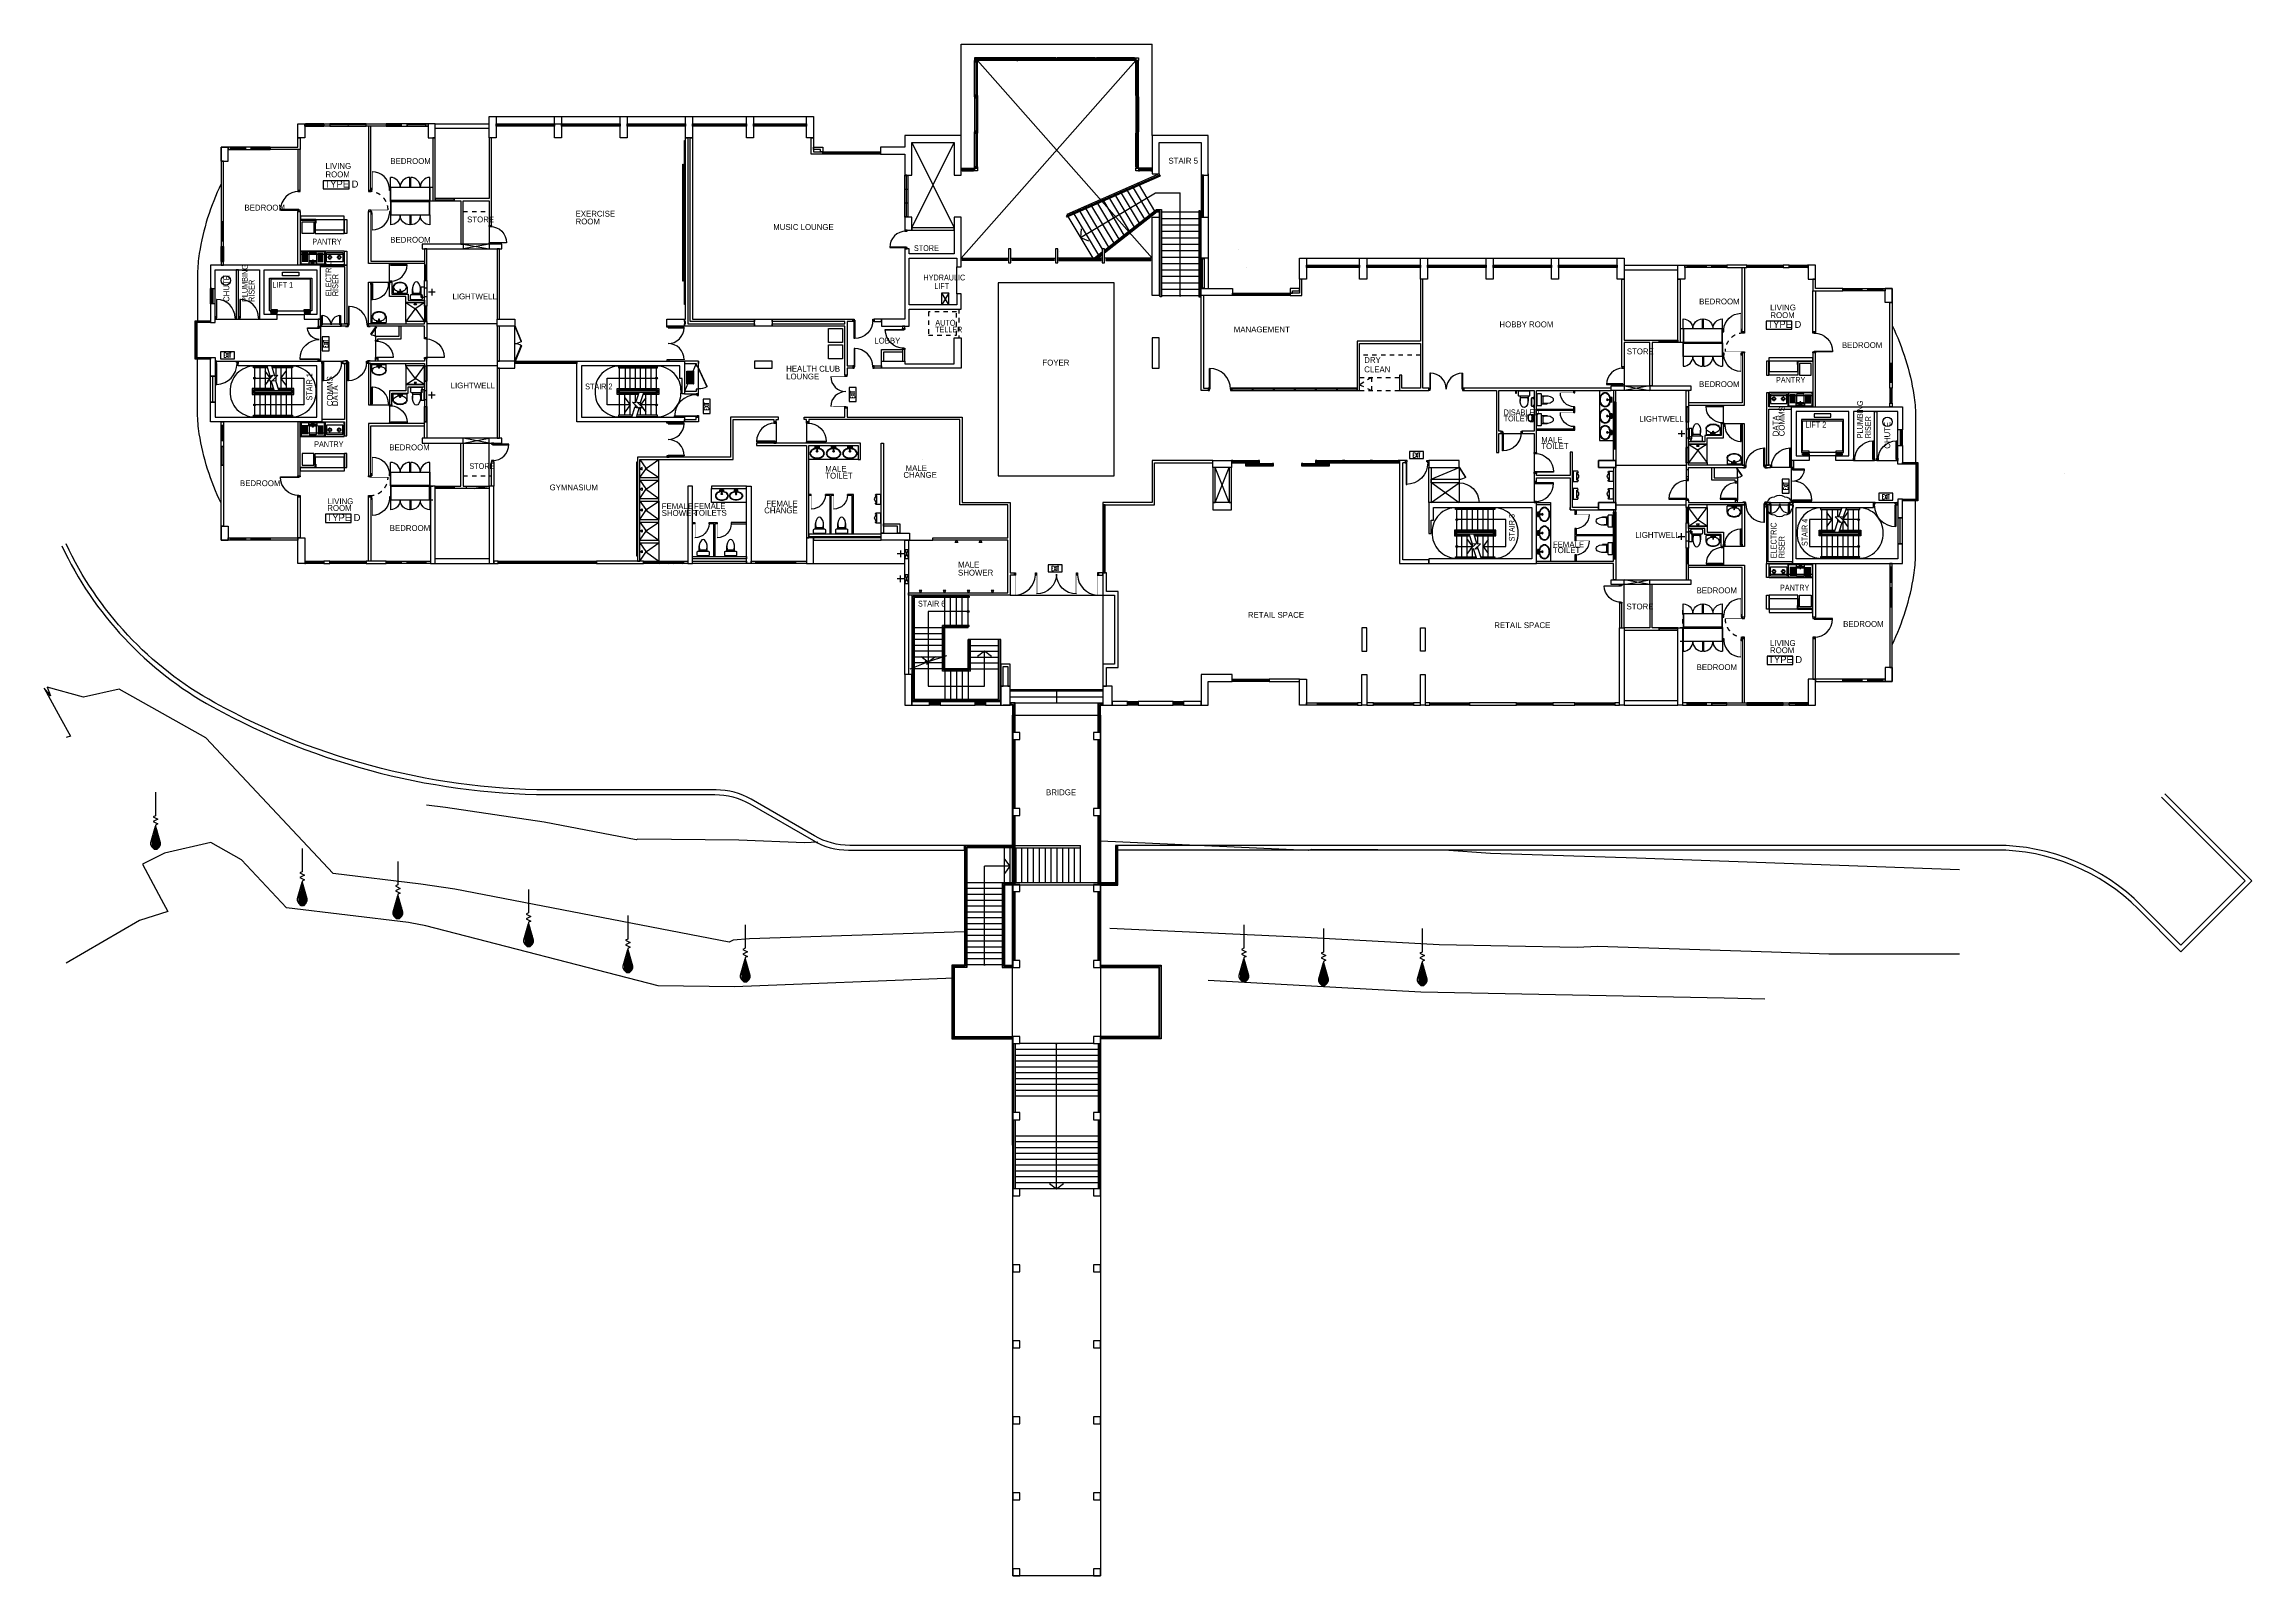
# Model space of a CAD drawing. Extents: x -7558 to 86771, y -44375 to 21100.
import ezdxf
from ezdxf.enums import TextEntityAlignment as Align

# ---------------------------------------------------------------- set-up
doc = ezdxf.new("R2010")
doc.units = 0
doc.header["$LTSCALE"] = 150
doc.header["$MEASUREMENT"] = 0
doc.linetypes.add('HIDDEN2', pattern=[2.5, 1.25, -1.25])
doc.layers.get('0').update_dxf_attribs({"color": 8, "linetype": 'CONTINUOUS'})
for name, color, linetype in [('200-T', 8, 'CONTINUOUS'), ('210--', 8, 'CONTINUOUS'), ('220--', 8, 'CONTINUOUS'), ('221--', 8, 'CONTINUOUS'), ('240--', 8, 'CONTINUOUS'), ('270--', 8, 'CONTINUOUS'), ('280--', 8, 'CONTINUOUS'), ('281--', 8, 'CONTINUOUS'), ('310--', 8, 'CONTINUOUS'), ('311--', 8, 'CONTINUOUS'), ('320--', 8, 'CONTINUOUS'), ('320-T', 8, 'CONTINUOUS'), ('430--', 8, 'CONTINUOUS'), ('510--', 8, 'CONTINUOUS'), ('660--', 8, 'CONTINUOUS'), ('700--', 8, 'CONTINUOUS'), ('730--', 8, 'CONTINUOUS'), ('730-F', 8, 'CONTINUOUS'), ('740--', 8, 'CONTINUOUS'), ('780--', 8, 'HIDDEN2'), ('781--', 8, 'CONTINUOUS'), ('900', 8, 'CONTINUOUS'), ('930--', 8, 'CONTINUOUS'), ('REV-H', 8, 'CONTINUOUS'), ('X24A1-01$0$240--', 8, 'CONTINUOUS'), ('X24A1-01$0$280--', 8, 'CONTINUOUS'), ('X24A1-01$0$310--', 8, 'CONTINUOUS'), ('X24A1-01$0$320--', 8, 'CONTINUOUS'), ('X24A2-01$0$000-D', 8, 'CONTINUOUS'), ('X24A2-01$0$220--', 8, 'CONTINUOUS'), ('X24A2-01$0$240--', 8, 'CONTINUOUS'), ('X24A2-01$0$280--', 8, 'CONTINUOUS'), ('X24A2-01$0$320--', 8, 'CONTINUOUS'), ('X24A2-01$0$680--', 8, 'CONTINUOUS'), ('X24A3-01$0$000-D', 8, 'CONTINUOUS'), ('X24A3-01$0$220--', 8, 'CONTINUOUS'), ('X24A3-01$0$240--', 8, 'CONTINUOUS'), ('X24A3-01$0$280--', 8, 'CONTINUOUS'), ('X24A3-01$0$320--', 8, 'CONTINUOUS'), ('X24A3-01$0$680--', 8, 'CONTINUOUS'), ('X24A4-01$0$220--', 8, 'CONTINUOUS'), ('X24A4-01$0$240--', 8, 'CONTINUOUS'), ('X24A4-01$0$280--', 8, 'CONTINUOUS'), ('X24A4-01$0$310--', 8, 'CONTINUOUS'), ('X24A4-01$0$320--', 8, 'CONTINUOUS'), ('X24A6-01$0$210--', 8, 'CONTINUOUS'), ('X24A6-01$0$220--', 8, 'CONTINUOUS'), ('X24A6-01$0$240--', 8, 'CONTINUOUS'), ('X24A6-01$0$280--', 8, 'CONTINUOUS'), ('X24A6-01$0$310--', 8, 'CONTINUOUS'), ('X901--AG$0$210--', 8, 'CONTINUOUS'), ('X901--AG$0$240--', 8, 'CONTINUOUS'), ('X901--AG$0$280--', 8, 'CONTINUOUS'), ('X901--AG$0$370--', 8, 'CONTINUOUS'), ('X901--AG$0$980--', 8, 'CONTINUOUS')]:
    doc.layers.add(name, color=color, linetype=linetype)
doc.styles.add('HELV', font='hvl____.pfb')
doc.styles.add('ROMANS_5', font='romans.shx', dxfattribs={"width": 0.5})

# ---------------------------------------------------------------- blocks, each defined once
blk = doc.blocks.new('W100-900')
at = {"layer": '310--'}
blk.add_line((40, 50), (860, 50), dxfattribs=at)
for points in [[(0, 0), (0, 100), (900, 100), (900, 0)], [(40, 30), (40, 70), (0, 70), (0, 30)], [(860, 30), (860, 70), (900, 70), (900, 30)]]:
    blk.add_lwpolyline(points, close=True, dxfattribs=at)
blk = doc.blocks.new('BASIN-1')
for points in [[(17, 76, 0.059092), (121, 92, 0.080492), (217, 137, 0.107066), (288, 211, 0.138385), (311, 293, 0.138385), (288, 374, 0.107066), (217, 448, 0.080492), (121, 493, 0.068315), (0, 510, 0.068315), (-121, 493, 0.080492), (-217, 448, 0.107066), (-288, 374, 0.138385), (-311, 293, 0.138385), (-288, 211, 0.107066), (-217, 137, 0.080492), (-121, 92, 0.059092), (-17, 76, 0.059092)], [(16, 96, 0.059092), (116, 112, 0.080492), (206, 153, 0.107066), (271, 222, 0.138385), (291, 293, 0.138385), (271, 364, 0.107066), (206, 432, 0.080492), (116, 474, 0.068315), (0, 490, 0.068315), (-116, 474, 0.080492), (-206, 432, 0.107066), (-271, 364, 0.138385), (-291, 293, 0.138385), (-271, 222, 0.107066), (-206, 153, 0.080492), (-116, 112, 0.059092), (-16, 96, 0.059092)]]:
    blk.add_lwpolyline(points, format="xyb")
blk.add_lwpolyline([(16, 71), (91, 71), (91, 0), (-91, 0), (-91, 71), (-16, 71)])
blk.add_lwpolyline([(16, 28), (16, 146, 0.075451), (15, 154, 0.085787), (11, 161, 0.106069), (6, 165, 0.126813), (0, 167, 0.126813), (-6, 165, 0.106069), (-11, 161, 0.085787), (-15, 154, 0.075451), (-16, 146), (-16, 28, 0.075451), (-15, 20, 0.085787), (-11, 13, 0.106069), (-6, 8, 0.126813), (0, 7, 0.126813), (6, 8, 0.106069), (11, 13, 0.085787), (15, 20, 0.075451)], format="xyb", close=True)
for centre, radius in [((-49, 35), 28.1), ((0, 205), 30.7), ((0, 205), 20.7), ((49, 35), 28.1)]:
    blk.add_circle(centre, radius)
blk = doc.blocks.new('URINAL')
for points in [[(-165, 198), (-165, 160, 0.414214), (-155, 150), (0, 150), (155, 150, 0.414214), (165, 160), (165, 198, -0.463455), (177, 208), (217, 201, -0.366629), (225, 192), (225, 0), (-225, 0), (-225, 192, -0.366629), (-217, 201), (-177, 208, -0.463455), (-165, 198, 0.463455), (-177, 208)], [(-165, 160), (-41, 235, -0.279378), (41, 235), (165, 160)]]:
    blk.add_lwpolyline(points, format="xyb")
blk.add_arc((175, 198), 10, 80.53768, 180)
blk = doc.blocks.new('D1-1000')
for points in [[(0, 0), (50, 0), (50, 100), (0, 100)], [(50, 937.5), (75, 937.5), (75, 50), (50, 50)], [(950, 0), (1000, 0), (1000, 100), (950, 100)]]:
    blk.add_lwpolyline(points, close=True)
blk.add_arc((62.5, 50), 887.5, 0, 90)
blk = doc.blocks.new('WC')
for p, q in [((-170, 200), (-170, 430)), ((170, 200), (170, 430))]:
    blk.add_line(p, q)
for points in [[(220, 200, -0.414214), (250, 170), (250, 30, -0.414214), (220, 0), (-220, 0, -0.414214), (-250, 30), (-250, 170, -0.414214), (-220, 200)], [(-92, 650, 0.264154), (-140, 260), (140, 260, 0.264154), (92, 650, 0.537872)]]:
    blk.add_lwpolyline(points, format="xyb", close=True)
blk = doc.blocks.new('DOR1800')
for points in [[(0, 0), (50, 0), (50, 100), (0, 100)], [(1750, 0), (1800, 0), (1800, 100), (1750, 100)]]:
    blk.add_lwpolyline(points, close=True)
at = {"const_width": 25}
for points in [[(62.5, 50), (62.5, 900)], [(1737.5, 50), (1737.5, 900)]]:
    blk.add_lwpolyline(points, dxfattribs=at)
for centre, start, end in [((50, 50), 0, 90), ((1750, 50), 90, 180)]:
    blk.add_arc(centre, 850, start, end)
blk = doc.blocks.new('D1-800')
for points in [[(0, 0), (50, 0), (50, 100), (0, 100)], [(75, 50), (75, 750), (50, 750), (50, 50)], [(750, 0), (800, 0), (800, 100), (750, 100)]]:
    blk.add_lwpolyline(points, close=True)
blk.add_arc((54, 50), 700, 0, 90)
blk = doc.blocks.new('*X64')
for p, q in [((58, 0), (98, 0)), ((65, 2), (98, 2)), ((72, 4), (96, 4)), ((79, 6), (94, 6)), ((65, -2), (98, -2)), ((72, -4), (96, -4)), ((79, -6), (94, -6))]:
    blk.add_line(p, q)
blk = doc.blocks.new('W930-01')
blk.add_lwpolyline([(-58, 0), (-18, 0), (-16, -4), (-12, 4), (-8, -4), (-4, 4), (-2, 0), (0, 0)])
blk.add_lwpolyline([(36, -6), (32, -8), (28, -8), (0, 0), (28, 8), (32, 8), (36, 6), (40, 2), (40, -2)], close=True)
blk.add_blockref('*X64', (-58, 0))
blk = doc.blocks.new('SY-RECT1')
blk.add_lwpolyline([(3, -1.5), (3, 1.5), (-3, 1.5), (-3, -1.5)], close=True)
at = {"style": 'ROMANS_5', "width": 0.5}
blk.add_attdef('TEXT1', text='', height=2, dxfattribs=at).set_placement((0, 0), align=Align.MIDDLE)
blk = doc.blocks.new('W900')
at = {"layer": '310--'}
blk.add_line((860, 50), (40, 50), dxfattribs=at)
for points in [[(900, 0), (900, 100), (0, 100), (0, 0)], [(40, 30), (40, 70), (0, 70), (0, 30)], [(860, 30), (860, 70), (900, 70), (900, 30)]]:
    blk.add_lwpolyline(points, close=True, dxfattribs=at)
blk = doc.blocks.new('D1-900')
for points in [[(0, 0), (50, 0), (50, 100), (0, 100)], [(75, 50), (75, 837.5), (50, 837.5), (50, 50)], [(850, 0), (900, 0), (900, 100), (850, 100)]]:
    blk.add_lwpolyline(points, close=True)
blk.add_arc((62.5, 50), 787.5, 0, 90)
blk = doc.blocks.new('32-0000')
at = {"const_width": 0.025}
blk.add_lwpolyline([(0.0125, 0), (0.0125, 1)], dxfattribs=at)
blk.add_arc((0, 0), 1, 360, 90)
blk = doc.blocks.new('W1000')
at = {"layer": '310--'}
blk.add_line((50, 960), (50, 40), dxfattribs=at)
for points in [[(100, 1000), (0, 1000), (0, 0), (100, 0)], [(70, 960), (30, 960), (30, 1000), (70, 1000)], [(70, 40), (30, 40), (30, 0), (70, 0)]]:
    blk.add_lwpolyline(points, close=True, dxfattribs=at)
blk = doc.blocks.new('74-WC1')
for p, q in [((-170, -200), (-170, -430)), ((170, -200), (170, -430))]:
    blk.add_line(p, q)
for points in [[(-220, -200, -0.414214), (-250, -170), (-250, -30, -0.414214), (-220, 0), (220, 0, -0.414214), (250, -30), (250, -170, -0.414214), (220, -200)], [(92, -650, 0.264154), (140, -260), (-140, -260, 0.264154), (-92, -650, 0.537872)]]:
    blk.add_lwpolyline(points, format="xyb", close=True)
blk = doc.blocks.new('74-URN1')
for points in [[(165, -198), (165, -160, 0.414214), (155, -150), (0, -150), (-155, -150, 0.414214), (-165, -160), (-165, -198, -0.463455), (-177, -208), (-217, -201, -0.366629), (-225, -192), (-225, 0), (225, 0), (225, -192, -0.366629), (217, -201), (177, -208, -0.463455), (165, -198, 0.463455), (177, -208)], [(165, -160), (41, -235, -0.279378), (-41, -235), (-165, -160)]]:
    blk.add_lwpolyline(points, format="xyb")
blk.add_arc((-175, -198), 10, 260.53768, 0)
blk = doc.blocks.new('BASIN')
for p, q in [((-300, 260), (-300, 0)), ((-300, 0), (300, 0)), ((300, 260), (300, 0))]:
    blk.add_line(p, q)
for points in [[(300, 260, 0.138385), (279, 333, 0.107066), (212, 404, 0.080492), (119, 447, 0.068315), (0, 463, 0.068315), (-119, 447, 0.080492), (-212, 404, 0.107066), (-279, 333, 0.138385), (-300, 260, 0.138385)], [(16, 79, 0.058642), (114, 94, 0.080492), (201, 134, 0.107066), (262, 198, 0.138385), (279, 260, 0.138385), (262, 323, 0.107066), (201, 387, 0.080492), (114, 427, 0.068315), (0, 442, 0.068315), (-114, 427, 0.080492), (-201, 387, 0.107066), (-262, 323, 0.138385), (-279, 260, 0.138385), (-262, 198, 0.107066), (-201, 134, 0.080492), (-114, 94, 0.058642), (-16, 79, 0.059092)]]:
    blk.add_lwpolyline(points, format="xyb")
for points in [[(-93, 0), (-93, 67), (-15, 67)], [(93, 0), (93, 67), (15, 67)]]:
    blk.add_lwpolyline(points)
blk.add_lwpolyline([(15, 23), (15, 142, 1), (-15, 142), (-15, 23, 1)], format="xyb", close=True)
for centre in [(-54, 33), (54, 33)]:
    blk.add_circle(centre, 25.7)
blk = doc.blocks.new('GW07')
at = {"layer": '310--'}
blk.add_line((25, 50), (613, 50), dxfattribs=at)
for points in [[(0, 0), (0, 100), (638, 100), (638, 0)], [(0, 37.5), (0, 62.5), (25, 62.5), (25, 37.5)], [(638, 37.5), (638, 62.5), (613, 62.5), (613, 37.5)]]:
    blk.add_lwpolyline(points, close=True, dxfattribs=at)
blk = doc.blocks.new('GW06')
at = {"layer": '310--'}
blk.add_line((25, 50), (763, 50), dxfattribs=at)
for points in [[(0, 0), (0, 100), (788, 100), (788, 0)], [(0, 37.5), (0, 62.5), (25, 62.5), (25, 37.5)], [(788, 37.5), (788, 62.5), (763, 62.5), (763, 37.5)]]:
    blk.add_lwpolyline(points, close=True, dxfattribs=at)
blk = doc.blocks.new('GW03')
at = {"layer": '310--'}
blk.add_line((25, 50), (781, 50), dxfattribs=at)
for points in [[(0, 0), (0, 100), (806, 100), (806, 0)], [(0, 37.5), (0, 62.5), (25, 62.5), (25, 37.5)], [(806, 37.5), (806, 62.5), (781, 62.5), (781, 37.5)]]:
    blk.add_lwpolyline(points, close=True, dxfattribs=at)
blk = doc.blocks.new('GW02')
at = {"layer": '310--'}
for p, q in [((765.5, 50), (25, 50)), ((1531, 50), (790.5, 50))]:
    blk.add_line(p, q, dxfattribs=at)
for points in [[(1556, 100), (1556, 0), (0, 0), (0, 100)], [(0, 37.5), (0, 62.5), (25, 62.5), (25, 37.5)], [(765.5, 37.5), (765.5, 62.5), (790.5, 62.5), (790.5, 37.5)], [(1531, 37.5), (1531, 62.5), (1556, 62.5), (1556, 37.5)]]:
    blk.add_lwpolyline(points, close=True, dxfattribs=at)
blk = doc.blocks.new('GW05')
at = {"layer": '310--'}
blk.add_line((25, 50), (631, 50), dxfattribs=at)
for points in [[(0, 0), (0, 100), (656, 100), (656, 0)], [(0, 37.5), (0, 62.5), (25, 62.5), (25, 37.5)], [(656, 37.5), (656, 62.5), (631, 62.5), (631, 37.5)]]:
    blk.add_lwpolyline(points, close=True, dxfattribs=at)
blk = doc.blocks.new('SHOWER')
for p, q in [((-321, 21), (-900, 450)), ((0, 450), (-279, 21)), ((-321, -21), (-900, -450)), ((0, -450), (-279, -21))]:
    blk.add_line(p, q)
for points in [[(-900, -450), (-900, 450), (0, 450), (0, -450)], [(0, 0), (-100, -58), (-100, 58)]]:
    blk.add_lwpolyline(points, close=True)
blk.add_circle((-300, 0), 30)
blk = doc.blocks.new('GW04')
at = {"layer": '310--'}
blk.add_line((25, 50), (781, 50), dxfattribs=at)
for points in [[(0, 0), (0, 100), (806, 100), (806, 0)], [(0, 37.5), (0, 62.5), (25, 62.5), (25, 37.5)], [(806, 37.5), (806, 62.5), (781, 62.5), (781, 37.5)]]:
    blk.add_lwpolyline(points, close=True, dxfattribs=at)
blk = doc.blocks.new('W-661')
blk.add_line((550, 150), (1700, 150))
for points in [[(225, 1550), (2025, 1550), (2025, 150), (1700, 150), (1700, 200), (1975, 200), (1975, 1500), (275, 1500), (275, 200), (550, 200), (550, 150), (225, 150)], [(775, 1650), (775, 1800), (1475, 1800), (1475, 1650)], [(275, 125), (550, 125), (550, 100), (275, 100)], [(275, 75), (550, 75), (550, 50), (275, 50)], [(1975, 125), (1700, 125), (1700, 100), (1975, 100)], [(1975, 75), (1700, 75), (1700, 50), (1975, 50)]]:
    blk.add_lwpolyline(points, close=True)
blk = doc.blocks.new('D2-1500')
for points in [[(50, 0), (0, 0), (0, 100), (50, 100)], [(75, 50), (75, 737), (50, 737), (50, 50)], [(1425, 50), (1425, 737), (1450, 737), (1450, 50)], [(1450, 0), (1500, 0), (1500, 100), (1450, 100)]]:
    blk.add_lwpolyline(points, close=True)
for centre, start, end in [((62, 50), 0, 88.9582), ((1438, 50), 90, 180)]:
    blk.add_arc(centre, 688, start, end)
blk = doc.blocks.new('UC55')
at = {"layer": '310--'}
for p, q in [((555.5, 50), (25, 50)), ((1123.5, 50), (580.5, 50)), ((1681, 50), (1148.5, 50))]:
    blk.add_line(p, q, dxfattribs=at)
for points in [[(1706, 100), (1706, 0), (0, 0), (0, 100)], [(0, 37.5), (0, 62.5), (25, 62.5), (25, 37.5)], [(555.5, 37.5), (555.5, 62.5), (580.5, 62.5), (580.5, 37.5)], [(1123.5, 37.5), (1123.5, 62.5), (1148.5, 62.5), (1148.5, 37.5)], [(1681, 37.5), (1681, 62.5), (1706, 62.5), (1706, 37.5)]]:
    blk.add_lwpolyline(points, close=True, dxfattribs=at)
blk = doc.blocks.new('UC10')
at = {"layer": '310--'}
for p, q in [((1122.5, 50), (25, 50)), ((2245, 50), (1147.5, 50))]:
    blk.add_line(p, q, dxfattribs=at)
for points in [[(2270, 100), (2270, 0), (0, 0), (0, 100)], [(0, 37.5), (0, 62.5), (25, 62.5), (25, 37.5)], [(1122.5, 37.5), (1122.5, 62.5), (1147.5, 62.5), (1147.5, 37.5)], [(2245, 37.5), (2245, 62.5), (2270, 62.5), (2270, 37.5)]]:
    blk.add_lwpolyline(points, close=True, dxfattribs=at)
blk = doc.blocks.new('UC13')
at = {"layer": '310--'}
for p, q in [((1237.5, 50), (25, 50)), ((2475, 50), (1262.5, 50))]:
    blk.add_line(p, q, dxfattribs=at)
for points in [[(2500, 100), (2500, 0), (0, 0), (0, 100)], [(0, 37.5), (0, 62.5), (25, 62.5), (25, 37.5)], [(1237.5, 37.5), (1237.5, 62.5), (1262.5, 62.5), (1262.5, 37.5)], [(2475, 37.5), (2475, 62.5), (2500, 62.5), (2500, 37.5)]]:
    blk.add_lwpolyline(points, close=True, dxfattribs=at)
blk = doc.blocks.new('UC12')
at = {"layer": '310--'}
for p, q in [((1237.5, 50), (25, 50)), ((2475, 50), (1262.5, 50))]:
    blk.add_line(p, q, dxfattribs=at)
for points in [[(2500, 100), (2500, 0), (0, 0), (0, 100)], [(0, 37.5), (0, 62.5), (25, 62.5), (25, 37.5)], [(1237.5, 37.5), (1237.5, 62.5), (1262.5, 62.5), (1262.5, 37.5)], [(2475, 37.5), (2475, 62.5), (2500, 62.5), (2500, 37.5)]]:
    blk.add_lwpolyline(points, close=True, dxfattribs=at)
blk = doc.blocks.new('UC11')
at = {"layer": '310--'}
for p, q in [((1137, 50), (25, 50)), ((2275, 50), (1162, 50))]:
    blk.add_line(p, q, dxfattribs=at)
for points in [[(2300, 100), (2300, 0), (0, 0), (0, 100)], [(0, 38), (0, 63), (25, 63), (25, 38)], [(1137, 38), (1137, 63), (1162, 63), (1162, 38)], [(2275, 38), (2275, 63), (2300, 63), (2300, 38)]]:
    blk.add_lwpolyline(points, close=True, dxfattribs=at)
blk = doc.blocks.new('UC23')
at = {"layer": '310--'}
blk.add_line((481, 50), (25, 50), dxfattribs=at)
for points in [[(506, 100), (506, 0), (0, 0), (0, 100)], [(0, 37.5), (0, 62.5), (25, 62.5), (25, 37.5)], [(481, 37.5), (481, 62.5), (506, 62.5), (506, 37.5)]]:
    blk.add_lwpolyline(points, close=True, dxfattribs=at)
blk = doc.blocks.new('UC70')
at = {"layer": '310--'}
for p, q in [((25, 50), (493.75, 50)), ((518.75, 50), (987.5, 50)), ((1012.5, 50), (1481.25, 50)), ((1506.25, 50), (1975, 50))]:
    blk.add_line(p, q, dxfattribs=at)
for points in [[(0, 0), (0, 100), (2000, 100), (2000, 0)], [(0, 37.5), (0, 62.5), (25, 62.5), (25, 37.5)], [(493.75, 37.5), (493.75, 62.5), (518.75, 62.5), (518.75, 37.5)], [(987.5, 37.5), (987.5, 62.5), (1012.5, 62.5), (1012.5, 37.5)], [(1481.25, 37.5), (1481.25, 62.5), (1506.25, 62.5), (1506.25, 37.5)], [(2000, 37.5), (2000, 62.5), (1975, 62.5), (1975, 37.5)]]:
    blk.add_lwpolyline(points, close=True, dxfattribs=at)
blk = doc.blocks.new('X24A1-01$0$D-895')
for points in [[(-975, -100), (-935, -100), (-935, -50), (-900, -50), (-900, 0), (-975, 0)], [(0, -100), (-40, -100), (-40, -50), (-75, -50), (-75, 0), (0, 0)], [(-935, -995), (-910, -995), (-910, -100), (-935, -100)]]:
    blk.add_lwpolyline(points, close=True)
blk.add_arc((-935, -100), 895, 271.60064, 0.02236)
blk = doc.blocks.new('X24A1-01', base_point=(-10750, -2600))
at = {"layer": 'X24A1-01$0$240--'}
for p, q in [((-8865, -200), (-8865, -240)), ((-8865, -290), (-8865, -1175)), ((-8640, -200), (-8640, -240)), ((-8640, -290), (-8640, -1175)), ((-8415, -200), (-8415, -240)), ((-8415, -290), (-8415, -1175)), ((-8190, -622), (-8190, -725)), ((-8190, -828), (-8190, -1175)), ((-7965, -200), (-7965, -240)), ((-7965, -290), (-7965, -619)), ((-7965, -700), (-7965, -838)), ((-7740, -200), (-7740, -240)), ((-7740, -290), (-7740, -1175)), ((-7515, -200), (-7515, -240)), ((-7515, -290), (-7515, -1175)), ((-7290, -200), (-7290, -240)), ((-7290, -290), (-7290, -1175)), ((-8865, -1225), (-8865, -1375)), ((-7290, -1265), (-8865, -1265)), ((-7290, -1335), (-8865, -1335)), ((-8865, -1425), (-8865, -2310)), ((-8640, -1225), (-8640, -1265)), ((-8640, -1335), (-8640, -1375)), ((-8640, -1425), (-8640, -2310)), ((-8415, -1225), (-8415, -1265)), ((-8415, -1335), (-8415, -1375)), ((-8415, -1425), (-8415, -2310)), ((-8190, -1225), (-8190, -1265)), ((-8190, -1335), (-8190, -1375)), ((-8190, -1425), (-8190, -2310)), ((-7965, -1335), (-7965, -1375)), ((-7965, -1425), (-7965, -2310)), ((-7740, -1225), (-7740, -1265)), ((-7740, -1335), (-7740, -1375)), ((-7740, -1425), (-7740, -2310)), ((-7515, -1225), (-7515, -1265)), ((-7515, -1335), (-7515, -1375)), ((-7515, -1425), (-7515, -2310)), ((-7290, -1225), (-7290, -1375)), ((-7290, -1425), (-7290, -2310)), ((-8865, -2360), (-8865, -2400)), ((-8640, -2360), (-8640, -2400)), ((-8415, -2360), (-8415, -2400)), ((-8190, -2360), (-8190, -2400)), ((-7965, -2360), (-7965, -2400)), ((-7740, -2360), (-7740, -2400)), ((-7515, -2360), (-7515, -2400)), ((-7290, -2360), (-7290, -2400))]:
    blk.add_line(p, q, dxfattribs=at)
for points in [[(-8318, -290), (-8915, -290), (-8915, -240), (-8334, -240)], [(-7740, -725), (-6765, -725), (-6765, -1875), (-8865, -1875)], [(-8865, -725), (-8190, -725)], [(-8415, -1025), (-8190, -725), (-8415, -425)], [(-8347, -200), (-8211, -625), (-8069, -605), (-8311, -845), (-8169, -825), (-8029, -1265)], [(-8147, -200), (-8011, -625), (-7869, -605), (-8111, -845), (-7969, -825), (-7829, -1265)], [(-8134, -240), (-7240, -240)], [(-7240, -240), (-7240, -290), (-8118, -290)], [(-7515, -1025), (-7740, -725), (-7515, -425)], [(-8057, -1175), (-8965, -1175), (-8965, -1425), (-7190, -1425)], [(-8041, -1225), (-8915, -1225), (-8915, -1375), (-7240, -1375)], [(-7190, -1425), (-7190, -1175), (-7857, -1175)], [(-7240, -1375), (-7240, -1225), (-7841, -1225)]]:
    blk.add_lwpolyline(points, dxfattribs=at)
blk.add_lwpolyline([(-8915, -2360), (-8915, -2310), (-7240, -2310), (-7240, -2360)], close=True, dxfattribs=at)
for centre in [(-8865, -725), (-8865, -1875)]:
    blk.add_circle(centre, 40, dxfattribs=at)
for centre, start, end in [((-8865, -1265), 90, 181.91021), ((-7290, -1265), 358.08979, 90), ((-8865, -1335), 178.08979, 270), ((-7290, -1335), 270, 1.91021)]:
    blk.add_arc(centre, 1050, start, end, dxfattribs=at)
at = {"layer": 'X24A1-01$0$280--'}
for points in [[(-10750, -650), (-10750, 150), (-10550, 150), (-10550, 150), (-10550, 150), (-10550, -200), (-10550, -200), (-10550, -650)], [(-9575, 0), (-6000, 0), (-6000, -2600), (-10750, -2600), (-10750, -1756), (-10550, -1756), (-10550, -2400), (-6200, -2400), (-6200, -200), (-9575, -200)]]:
    blk.add_lwpolyline(points, close=True, dxfattribs=at)
at = {"layer": 'X24A1-01$0$310--'}
for p, q in [((-10750, -1756), (-10750, -650)), ((-10750, -650), (-10550, -650)), ((-10650, -1731), (-10650, -675)), ((-10550, -650), (-10550, -1756)), ((-10550, -1756), (-10750, -1756))]:
    blk.add_line(p, q, dxfattribs=at)
for points in [[(-10637, -675), (-10662, -675), (-10662, -650), (-10637, -650)], [(-10637, -1731), (-10662, -1731), (-10662, -1756), (-10637, -1756)]]:
    blk.add_lwpolyline(points, close=True, dxfattribs=at)
at = {"layer": 'X24A1-01$0$320--'}
blk.add_blockref('X24A1-01$0$D-895', (-9575, 0), dxfattribs=at)
blk = doc.blocks.new('X24A2-01$0$D1-850')
for points in [[(40, 1020), (65, 1020), (65, 100), (40, 100)], [(0, 100), (40, 100), (40, 50), (75, 50), (75, 0), (0, 0)], [(1000, 100), (960, 100), (960, 50), (925, 50), (925, 0), (1000, 0)]]:
    blk.add_lwpolyline(points, close=True)
blk.add_arc((40, 100), 920, 0, 90)
blk = doc.blocks.new('X24A2-01', base_point=(22160, 11139))
at = {"layer": 'X24A2-01$0$000-D'}
blk.add_line((23989, 12404), (23989, 12404), dxfattribs=at)
at = {"layer": 'X24A2-01$0$220--'}
for p, q in [((27260, 13639), (27260, 13639)), ((27360, 13739), (27360, 13639)), ((27360, 13739), (27360, 13639)), ((27360, 12539), (27360, 13539))]:
    blk.add_line(p, q, dxfattribs=at)
for points in [[(26760, 13639), (27260, 13639), (27260, 13539), (27360, 13539), (27360, 13739), (26760, 13739)], [(26760, 12439), (26760, 12339), (27360, 12339), (27360, 12539), (27260, 12539), (27260, 12439)], [(26760, 11239), (27260, 11239), (27260, 11339), (27360, 11339), (27360, 11139), (26760, 11139)]]:
    blk.add_lwpolyline(points, close=True, dxfattribs=at)
at = {"layer": 'X24A2-01$0$240--'}
for p, q in [((23989, 13499), (23989, 13539)), ((23989, 12564), (23989, 13449)), ((24239, 13499), (24239, 13539)), ((24239, 12564), (24239, 13449)), ((24439, 13499), (24439, 13539)), ((24439, 12564), (24439, 13449)), ((24664, 13499), (24664, 13539)), ((24664, 12564), (24664, 13449)), ((24889, 13499), (24889, 13539)), ((24889, 12564), (24889, 13449)), ((25114, 13499), (25114, 13539)), ((25114, 12564), (25114, 13449)), ((25339, 13499), (25339, 13539)), ((25339, 12564), (25339, 13449)), ((25564, 13499), (25564, 13539)), ((25564, 12564), (25564, 13449)), ((23989, 12364), (23989, 12514)), ((25564, 12474), (23989, 12474)), ((25564, 12404), (23989, 12404)), ((23989, 11429), (23989, 12314)), ((24214, 12364), (24214, 12404)), ((24214, 11429), (24214, 12314)), ((24239, 12474), (24239, 12514)), ((24439, 12474), (24439, 12514)), ((24439, 12364), (24439, 12404)), ((24439, 11429), (24439, 12314)), ((24664, 12474), (24664, 12514)), ((24664, 12364), (24664, 12404)), ((24664, 11967), (24664, 12314)), ((24889, 12474), (24889, 12514)), ((25114, 12474), (25114, 12514)), ((25114, 12364), (25114, 12404)), ((25114, 11429), (25114, 12314)), ((25339, 12474), (25339, 12514)), ((25339, 12364), (25339, 12404)), ((25339, 11429), (25339, 12314)), ((25564, 12364), (25564, 12514)), ((25564, 11429), (25564, 12314)), ((23989, 11339), (23989, 11379)), ((24214, 11339), (24214, 11379)), ((24439, 11339), (24439, 11379)), ((24664, 11761), (24664, 11864)), ((24889, 11840), (24889, 11977)), ((24889, 11429), (24889, 11758)), ((24889, 11339), (24889, 11379)), ((25114, 11339), (25114, 11379)), ((25339, 11339), (25339, 11379)), ((25564, 11339), (25564, 11379))]:
    blk.add_line(p, q, dxfattribs=at)
blk.add_lwpolyline([(23939, 13499), (23939, 13449), (25614, 13449), (25614, 13499)], close=True, dxfattribs=at)
for points in [[(24439, 11864), (23464, 11864), (23464, 13014), (25564, 13014)], [(24797, 12314), (23889, 12314), (23889, 12564), (25664, 12564)], [(24813, 12364), (23939, 12364), (23939, 12514), (25614, 12514)], [(24507, 11339), (24643, 11764), (24785, 11744), (24543, 11984), (24685, 11964), (24825, 12404)], [(24707, 11339), (24843, 11764), (24985, 11744), (24743, 11984), (24885, 11964), (25025, 12404)], [(25664, 12564), (25664, 12314), (24997, 12314)], [(25614, 12514), (25614, 12364), (25013, 12364)], [(24536, 11429), (23939, 11429), (23939, 11379), (24520, 11379)], [(24214, 12164), (24439, 11864), (24214, 11564)], [(24720, 11379), (25614, 11379)], [(25614, 11379), (25614, 11429), (24736, 11429)], [(25114, 12164), (24889, 11864), (25114, 11564)], [(25564, 11864), (24889, 11864)]]:
    blk.add_lwpolyline(points, dxfattribs=at)
for centre in [(25564, 13014), (25564, 11864)]:
    blk.add_circle(centre, 40, dxfattribs=at)
for centre, start, end in [((23989, 12474), 90, 181.91021), ((25564, 12474), 358.08979, 90), ((23989, 12404), 178.08979, 270), ((25564, 12404), 270, 1.91021)]:
    blk.add_arc(centre, 1050, start, end, dxfattribs=at)
at = {"layer": 'X24A2-01$0$280--'}
blk.add_lwpolyline([(26660, 12992), (26560, 12992), (26560, 13539), (22360, 13539), (22360, 11339), (26760, 11339), (26760, 11139), (22160, 11139), (22160, 13739), (26760, 13739), (26760, 12339), (26660, 12339)], close=True, dxfattribs=at)
at = {"layer": 'X24A2-01$0$320--'}
blk.add_lwpolyline([(27714, 12643), (27736, 12653), (27335, 13514), (27312, 13504)], close=True, dxfattribs=at)
blk.add_arc((27335, 13514), 950, 271.50796, 295, dxfattribs=at)
at = {"layer": 'X24A2-01$0$680--'}
for p, q in [((27260, 13639), (26760, 12439)), ((26860, 13314), (26870, 13314)), ((26860, 12764), (26860, 13314)), ((26870, 12764), (26870, 13314)), ((26898, 12789), (26898, 13289)), ((26926, 12789), (26926, 13289)), ((26954, 12789), (26954, 13289)), ((26982, 12789), (26982, 13289)), ((27010, 12789), (27010, 13289)), ((27038, 12789), (27038, 13289)), ((27066, 12789), (27066, 13289)), ((27094, 12789), (27094, 13289)), ((27122, 12789), (27122, 13289)), ((27150, 12764), (27150, 13314)), ((27150, 13314), (27160, 13314)), ((27160, 12764), (27160, 13314)), ((26860, 12764), (26870, 12764)), ((27150, 12764), (27160, 12764))]:
    blk.add_line(p, q, dxfattribs=at)
for centre, start, end in [((26884, 13289), 0, 180), ((26912, 13289), 0, 180), ((26940, 13289), 0, 180), ((26968, 13289), 0, 180), ((26996, 13289), 0, 180), ((27024, 13289), 0, 180), ((27052, 13289), 0, 180), ((27080, 13289), 0, 180), ((27108, 13289), 0, 180), ((27136, 13289), 0, 180), ((26884, 12789), 180, 0), ((26912, 12789), 180, 0), ((26940, 12789), 180, 0), ((26968, 12789), 180, 0), ((26996, 12789), 180, 0), ((27024, 12789), 180, 0), ((27052, 12789), 180, 0), ((27080, 12789), 180, 0), ((27108, 12789), 180, 0), ((27136, 12789), 180, 0)]:
    blk.add_arc(centre, 14, start, end, dxfattribs=at)
at = {"layer": 'X24A2-01$0$320--', "rotation": 90}
blk.add_blockref('X24A2-01$0$D1-850', (27360, 11339), dxfattribs=at)
blk = doc.blocks.new('X24A3-01$0$D1-850')
for points in [[(40, 1020), (65, 1020), (65, 100), (40, 100)], [(0, 100), (40, 100), (40, 50), (75, 50), (75, 0), (0, 0)], [(1000, 100), (960, 100), (960, 50), (925, 50), (925, 0), (1000, 0)]]:
    blk.add_lwpolyline(points, close=True)
blk.add_arc((40, 100), 920, 0, 90)
blk = doc.blocks.new('X24A3-01$0$32-0000')
at = {"const_width": 0.025}
blk.add_lwpolyline([(0.0125, 0), (0.0125, 1)], dxfattribs=at)
blk.add_arc((0, 0), 1, 360, 90)
blk = doc.blocks.new('X24A3-01', base_point=(-12851, 10343))
at = {"layer": 'X24A3-01$0$000-D'}
blk.add_line((-14680, 11608), (-14680, 11608), dxfattribs=at)
at = {"layer": 'X24A3-01$0$220--'}
for p, q in [((-16151, 14443), (-16151, 13943)), ((-16151, 13793), (-16151, 12943))]:
    blk.add_line(p, q, dxfattribs=at)
for points in [[(-18451, 14743), (-18701, 14743), (-18701, 10343), (-17451, 10343), (-17451, 10493)], [(-18451, 14743), (-18451, 14643), (-18551, 14643)], [(-17451, 10493), (-18551, 10493), (-18551, 14643)]]:
    blk.add_lwpolyline(points, dxfattribs=at)
for points in [[(-17351, 14443), (-17351, 12943), (-17451, 12943), (-17451, 14443)], [(-17351, 13943), (-16151, 13943), (-16151, 13793), (-17351, 13793)]]:
    blk.add_lwpolyline(points, close=True, dxfattribs=at)
at = {"layer": 'X24A3-01$0$240--'}
for p, q in [((-16255, 12703), (-16255, 12743)), ((-16255, 11768), (-16255, 12653)), ((-16030, 12703), (-16030, 12743)), ((-16030, 11768), (-16030, 12653)), ((-15805, 12703), (-15805, 12743)), ((-15805, 11768), (-15805, 12653)), ((-15580, 12703), (-15580, 12743)), ((-15580, 11768), (-15580, 12653)), ((-15355, 12703), (-15355, 12743)), ((-15355, 11768), (-15355, 12653)), ((-15130, 12703), (-15130, 12743)), ((-15130, 11768), (-15130, 12653)), ((-14905, 12703), (-14905, 12743)), ((-14905, 11768), (-14905, 12653)), ((-14680, 12703), (-14680, 12743)), ((-14680, 11768), (-14680, 12653)), ((-16255, 11568), (-16255, 11718)), ((-16255, 11678), (-14680, 11678)), ((-16255, 11608), (-14680, 11608)), ((-16255, 10633), (-16255, 11518)), ((-16030, 11678), (-16030, 11718)), ((-16030, 11568), (-16030, 11608)), ((-16030, 10633), (-16030, 11518)), ((-15805, 11678), (-15805, 11718)), ((-15805, 11568), (-15805, 11608)), ((-15805, 10633), (-15805, 11518)), ((-15580, 11678), (-15580, 11718)), ((-15355, 11678), (-15355, 11718)), ((-15355, 11568), (-15355, 11608)), ((-15355, 11171), (-15355, 11518)), ((-15130, 11678), (-15130, 11718)), ((-15130, 11568), (-15130, 11608)), ((-15130, 10633), (-15130, 11518)), ((-14905, 11678), (-14905, 11718)), ((-14905, 11568), (-14905, 11608)), ((-14905, 10633), (-14905, 11518)), ((-14680, 11568), (-14680, 11718)), ((-14680, 10633), (-14680, 11518)), ((-16255, 10543), (-16255, 10583)), ((-16030, 10543), (-16030, 10583)), ((-15805, 10543), (-15805, 10583)), ((-15580, 11043), (-15580, 11181)), ((-15580, 10633), (-15580, 10961)), ((-15580, 10543), (-15580, 10583)), ((-15355, 10965), (-15355, 11068)), ((-15130, 10543), (-15130, 10583)), ((-14905, 10543), (-14905, 10583)), ((-14680, 10543), (-14680, 10583))]:
    blk.add_line(p, q, dxfattribs=at)
blk.add_lwpolyline([(-14630, 12703), (-14630, 12653), (-16305, 12653), (-16305, 12703)], close=True, dxfattribs=at)
for points in [[(-15487, 11518), (-14580, 11518), (-14580, 11768), (-16355, 11768)], [(-16355, 11768), (-16355, 11518), (-15687, 11518)], [(-15503, 11568), (-14630, 11568), (-14630, 11718), (-16305, 11718)], [(-16305, 11718), (-16305, 11568), (-15703, 11568)], [(-15130, 11068), (-14155, 11068), (-14155, 12218), (-16255, 12218)], [(-15805, 11368), (-15580, 11068), (-15805, 10768)], [(-15398, 10543), (-15534, 10968), (-15676, 10948), (-15433, 11188), (-15576, 11168), (-15716, 11608)], [(-15198, 10543), (-15334, 10968), (-15476, 10948), (-15233, 11188), (-15376, 11168), (-15516, 11608)], [(-14905, 11368), (-15130, 11068), (-14905, 10768)], [(-16305, 10583), (-16305, 10633), (-15427, 10633)], [(-15411, 10583), (-16305, 10583)], [(-16255, 11068), (-15580, 11068)], [(-15227, 10633), (-14630, 10633), (-14630, 10583), (-15211, 10583)]]:
    blk.add_lwpolyline(points, dxfattribs=at)
for centre in [(-16255, 12218), (-16255, 11068)]:
    blk.add_circle(centre, 40, dxfattribs=at)
for centre, radius, start, end in [((-16280, 11703), 1025, 88.60545, 181.69859), ((-14680, 11678), 1050, 358.08979, 90), ((-16229, 11633), 1076, 177.8944, 268.63445), ((-14680, 11608), 1050, 270, 1.91021)]:
    blk.add_arc(centre, radius, start, end, dxfattribs=at)
at = {"layer": 'X24A3-01$0$280--'}
for points in [[(-17451, 14443), (-16151, 14443), (-16151, 14743), (-17451, 14743)], [(-17351, 12196), (-17251, 12196), (-17251, 12743), (-13051, 12743), (-13051, 10543), (-17451, 10543), (-17451, 10343), (-12851, 10343), (-12851, 12943), (-17451, 12943), (-17451, 11623), (-17351, 11623)]]:
    blk.add_lwpolyline(points, close=True, dxfattribs=at)
at = {"layer": 'X24A3-01$0$320--'}
blk.add_lwpolyline([(-16130, 14456), (-16151, 14443), (-15880, 14022), (-15859, 14036)], close=True, dxfattribs=at)
blk.add_arc((-16177, 14527), 585, 272.52687, 302.88367, dxfattribs=at)
at = {"layer": 'X24A3-01$0$680--'}
for p, q in [((-17351, 13943), (-16151, 14443)), ((-17351, 12943), (-16151, 13793)), ((-17320, 13793), (-16151, 12943))]:
    blk.add_line(p, q, dxfattribs=at)
at = {"layer": 'X24A3-01$0$320--', "xscale": -1, "rotation": 180}
blk.add_blockref('X24A3-01$0$D1-850', (-18451, 14743), dxfattribs=at)
at = {"layer": 'X24A3-01$0$320--', "xscale": -850, "yscale": 850, "zscale": 850, "rotation": 270}
blk.add_blockref('X24A3-01$0$32-0000', (-16151, 12943), dxfattribs=at)
blk = doc.blocks.new('X24A6-01')
at = {"layer": 'X24A6-01$0$210--'}
for p, q in [((1050, 150), (1500, 150)), ((3000, 150), (3450, 150))]:
    blk.add_line(p, q, dxfattribs=at)
for points in [[(150, 1300), (0, 1300), (0, 7050), (150, 7050)], [(300, 0), (1050, 0), (1050, 150), (300, 150)], [(1500, 0), (3000, 0), (3000, 150), (1500, 150)], [(3450, 0), (4100, 0), (4100, 150), (3450, 150)]]:
    blk.add_lwpolyline(points, close=True, dxfattribs=at)
at = {"layer": 'X24A6-01$0$220--'}
for p, q in [((1433, 150), (752, 150)), ((3548, 150), (3068, 150))]:
    blk.add_line(p, q, dxfattribs=at)
at = {"layer": 'X24A6-01$0$240--'}
for p, q in [((2700, 4000), (1000, 4000)), ((1700, 4650), (1700, 4700)), ((1700, 3400), (1700, 4600)), ((1950, 4650), (1950, 4700)), ((1950, 3400), (1950, 4600)), ((2200, 4650), (2200, 4700)), ((2200, 3400), (2200, 4600)), ((2450, 4650), (2450, 4700)), ((2450, 3400), (2450, 4600)), ((2700, 4650), (2700, 4700)), ((2700, 3400), (2700, 4600)), ((350, 3300), (300, 3300)), ((350, 3050), (300, 3050)), ((1600, 3300), (400, 3300)), ((1600, 3050), (400, 3050)), ((2750, 3400), (1600, 3400)), ((1600, 2053), (1600, 3400)), ((2750, 3350), (1650, 3350)), ((1650, 2070), (1650, 3350)), ((2700, 3300), (1650, 3300)), ((1700, 3050), (1650, 3050)), ((1700, 3400), (1700, 3450)), ((1700, 2086), (1700, 3350)), ((1950, 3300), (1950, 3350)), ((2200, 3300), (2200, 3350)), ((2450, 3300), (2450, 3350)), ((2700, 3300), (2700, 3350)), ((2750, 3350), (2750, 3400)), ((350, 2800), (300, 2800)), ((350, 2550), (300, 2550)), ((350, 2300), (300, 2300)), ((350, 2050), (300, 2050)), ((1600, 2800), (400, 2800)), ((1600, 2550), (400, 2550)), ((1600, 2300), (400, 2300)), ((1591, 2050), (400, 2050)), ((1600, 2050), (1591, 2050)), ((1600, 1450), (1600, 2053)), ((1700, 2800), (1650, 2800)), ((1700, 2550), (1650, 2550)), ((1700, 2300), (1650, 2300)), ((1650, 1500), (1650, 2070)), ((1700, 2050), (1650, 2050)), ((1700, 1550), (1700, 2086)), ((2700, 1550), (2700, 2800)), ((4100, 2800), (2700, 2800)), ((2700, 2550), (2750, 2550)), ((2700, 2300), (2750, 2300)), ((2700, 2050), (2750, 2050)), ((2750, 1500), (2750, 2800)), ((2800, 1450), (2800, 2800)), ((2800, 2550), (4000, 2550)), ((2800, 2300), (4000, 2300)), ((2800, 2050), (4000, 2050)), ((4050, 2550), (4100, 2550)), ((4050, 2300), (4100, 2300)), ((4050, 2050), (4100, 2050)), ((350, 1800), (300, 1800)), ((350, 1550), (300, 1550)), ((845, 1800), (400, 1800)), ((1600, 1550), (400, 1550)), ((1600, 1800), (845, 1800)), ((2800, 1450), (1600, 1450)), ((1700, 1800), (1650, 1800)), ((1700, 1550), (1650, 1550)), ((2750, 1500), (1650, 1500)), ((2700, 1550), (1700, 1550)), ((1700, 1550), (1700, 1500)), ((1700, 1450), (1700, 250)), ((1950, 1550), (1950, 1500)), ((1950, 1450), (1950, 250)), ((2200, 1550), (2200, 1500)), ((2200, 1450), (2200, 250)), ((2450, 1550), (2450, 1500)), ((2450, 1450), (2450, 250)), ((2700, 1800), (2750, 1800)), ((2700, 1550), (2750, 1550)), ((2700, 1550), (2700, 1500)), ((2700, 1450), (2700, 250)), ((2800, 1800), (4000, 1800)), ((2800, 1550), (4000, 1550)), ((4050, 1800), (4100, 1800)), ((4050, 1550), (4100, 1550)), ((1700, 200), (1700, 150)), ((1950, 200), (1950, 150)), ((2200, 200), (2200, 150)), ((2450, 200), (2450, 150)), ((2700, 200), (2700, 150))]:
    blk.add_line(p, q, dxfattribs=at)
for points in [[(2700, 4700), (300, 4700), (300, 1581)], [(350, 1601), (350, 4650), (2750, 4650), (2750, 4600), (400, 4600), (400, 1621)], [(1000, 4000), (1000, 1853)], [(221, 1549), (865, 1808), (892, 1920), (950, 1737), (968, 1842), (1796, 2118)], [(300, 1581), (300, 150), (4100, 150), (4100, 2800)], [(4050, 2800), (4050, 200), (350, 200), (350, 1601)], [(400, 1621), (400, 250), (4000, 250), (4000, 2800)], [(700, 2078), (1000, 1853), (1300, 2078)], [(1000, 1853), (1000, 800), (3400, 800), (3400, 2300)], [(3700, 2075), (3400, 2300), (3100, 2075)]]:
    blk.add_lwpolyline(points, dxfattribs=at)
blk.add_circle((2700, 4000), 40, dxfattribs=at)
at = {"layer": 'X24A6-01$0$280--'}
for p, q in [((4200, 0), (4500, 0)), ((4500, 0), (4200, 0))]:
    blk.add_line(p, q, dxfattribs=at)
for points in [[(300, 0), (300, 1300), (0, 1300), (0, 0)], [(4100, 0), (4500, 0), (4500, 800), (4100, 800)]]:
    blk.add_lwpolyline(points, close=True, dxfattribs=at)
at = {"layer": 'X24A6-01$0$310--'}
for p, q in [((1460, 50), (1090, 50)), ((3410, 50), (3040, 50))]:
    blk.add_line(p, q, dxfattribs=at)
for points in [[(1500, 100), (1500, 0), (1050, 0), (1050, 100)], [(1090, 70), (1090, 30), (1050, 30), (1050, 70)], [(1460, 70), (1460, 30), (1500, 30), (1500, 70)], [(3450, 100), (3450, 0), (3000, 0), (3000, 100)], [(3040, 70), (3040, 30), (3000, 30), (3000, 70)], [(3410, 70), (3410, 30), (3450, 30), (3450, 70)]]:
    blk.add_lwpolyline(points, close=True, dxfattribs=at)
blk = doc.blocks.new('X24A4-01$0$D1-850')
for points in [[(40, 1020), (65, 1020), (65, 100), (40, 100)], [(0, 100), (40, 100), (40, 50), (75, 50), (75, 0), (0, 0)], [(1000, 100), (960, 100), (960, 50), (925, 50), (925, 0), (1000, 0)]]:
    blk.add_lwpolyline(points, close=True)
blk.add_arc((40, 100), 920, 0, 90)
blk = doc.blocks.new('X24A4-01')
at = {"layer": 'X24A4-01$0$220--'}
blk.add_lwpolyline([(-200, 2600), (-250, 2600), (-250, 2500), (-200, 2500)], close=True, dxfattribs=at)
at = {"layer": 'X24A4-01$0$240--'}
for p, q in [((-3460, 2400), (-3460, 2360)), ((-3460, 2310), (-3460, 1425)), ((-3235, 2400), (-3235, 2360)), ((-3235, 2310), (-3235, 1425)), ((-3010, 2400), (-3010, 2360)), ((-3010, 2310), (-3010, 1425)), ((-2785, 2400), (-2785, 2360)), ((-2785, 2310), (-2785, 1981)), ((-2785, 1900), (-2785, 1762)), ((-2560, 1978), (-2560, 1875)), ((-2335, 2400), (-2335, 2360)), ((-2335, 2310), (-2335, 1425)), ((-2110, 2400), (-2110, 2360)), ((-2110, 2310), (-2110, 1425)), ((-1885, 2400), (-1885, 2360)), ((-1885, 2310), (-1885, 1425)), ((-3460, 1375), (-3460, 1225)), ((-3460, 1335), (-1885, 1335)), ((-3460, 1265), (-1885, 1265)), ((-3460, 1175), (-3460, 290)), ((-3235, 1375), (-3235, 1335)), ((-3235, 1265), (-3235, 1225)), ((-3235, 1175), (-3235, 290)), ((-3010, 1375), (-3010, 1335)), ((-3010, 1265), (-3010, 1225)), ((-3010, 1175), (-3010, 290)), ((-2785, 1265), (-2785, 1225)), ((-2785, 1175), (-2785, 290)), ((-2560, 1772), (-2560, 1425)), ((-2560, 1375), (-2560, 1335)), ((-2560, 1265), (-2560, 1225)), ((-2560, 1175), (-2560, 290)), ((-2335, 1375), (-2335, 1335)), ((-2335, 1265), (-2335, 1225)), ((-2335, 1175), (-2335, 290)), ((-2110, 1375), (-2110, 1335)), ((-2110, 1265), (-2110, 1225)), ((-2110, 1175), (-2110, 290)), ((-1885, 1375), (-1885, 1225)), ((-1885, 1175), (-1885, 290)), ((-3460, 240), (-3460, 200)), ((-3235, 240), (-3235, 200)), ((-3010, 240), (-3010, 200)), ((-2785, 240), (-2785, 200)), ((-2560, 240), (-2560, 200)), ((-2335, 240), (-2335, 200)), ((-2110, 240), (-2110, 200)), ((-1885, 240), (-1885, 200))]:
    blk.add_line(p, q, dxfattribs=at)
for points in [[(-2616, 2360), (-3510, 2360)], [(-3510, 2360), (-3510, 2310), (-2632, 2310)], [(-3235, 1575), (-3010, 1875), (-3235, 2175)], [(-2603, 2400), (-2739, 1975), (-2881, 1995), (-2639, 1755), (-2781, 1775), (-2921, 1335)], [(-2403, 2400), (-2539, 1975), (-2681, 1995), (-2439, 1755), (-2581, 1775), (-2721, 1335)], [(-2335, 1575), (-2560, 1875), (-2335, 2175)], [(-2432, 2310), (-1835, 2310), (-1835, 2360), (-2416, 2360)], [(-3010, 1875), (-3985, 1875), (-3985, 725), (-1885, 725)], [(-2693, 1425), (-1785, 1425), (-1785, 1175), (-3560, 1175)], [(-3560, 1175), (-3560, 1425), (-2893, 1425)], [(-2709, 1375), (-1835, 1375), (-1835, 1225), (-3510, 1225)], [(-3510, 1225), (-3510, 1375), (-2909, 1375)], [(-1885, 1875), (-2560, 1875)]]:
    blk.add_lwpolyline(points, dxfattribs=at)
blk.add_lwpolyline([(-1835, 240), (-1835, 290), (-3510, 290), (-3510, 240)], close=True, dxfattribs=at)
for centre in [(-1885, 1875), (-1885, 725)]:
    blk.add_circle(centre, 40, dxfattribs=at)
for centre, start, end in [((-3460, 1335), 90, 181.91021), ((-1885, 1335), 358.08979, 90), ((-3460, 1265), 178.08979, 270), ((-1885, 1265), 270, 1.91021)]:
    blk.add_arc(centre, 1050, start, end, dxfattribs=at)
at = {"layer": 'X24A4-01$0$280--'}
for points in [[(-1250, 2600), (-4700, 2600), (-4700, 0), (0, 0), (0, 844), (-200, 844), (-200, 200), (-4550, 200), (-4550, 2400), (-1250, 2400)], [(0, 1950), (0, 2750), (-200, 2750), (-200, 2750), (-200, 2750), (-200, 2400), (-200, 2400), (-200, 1950)]]:
    blk.add_lwpolyline(points, close=True, dxfattribs=at)
at = {"layer": 'X24A4-01$0$310--'}
for p, q in [((-200, 1950), (-200, 844)), ((0, 1950), (-200, 1950)), ((-100, 869), (-100, 1925)), ((0, 844), (0, 1950)), ((-200, 844), (0, 844))]:
    blk.add_line(p, q, dxfattribs=at)
for points in [[(-113, 1925), (-88, 1925), (-88, 1950), (-113, 1950)], [(-113, 869), (-88, 869), (-88, 844), (-113, 844)]]:
    blk.add_lwpolyline(points, close=True, dxfattribs=at)
at = {"layer": 'X24A4-01$0$320--', "rotation": 180}
blk.add_blockref('X24A4-01$0$D1-850', (-250, 2600), dxfattribs=at)
blk = doc.blocks.new('X901--AG', base_point=(7116, 35076))
at = {"layer": 'X901--AG$0$210--'}
blk.add_line((6466, 43536), (6466, 39576), dxfattribs=at)
at = {"layer": 'X901--AG$0$240--'}
for p, q in [((14741, 43431), (14741, 44101)), ((14791, 44151), (14791, 43431)), ((14716, 42576), (13116, 42576)), ((21591, 43131), (21591, 39981)), ((21841, 43331), (21841, 39781)), ((22091, 43331), (22091, 39781)), ((22341, 43331), (22341, 39781)), ((22591, 43331), (22591, 39781)), ((22841, 43331), (22841, 39781)), ((23091, 43331), (23091, 39781)), ((23341, 43331), (23341, 39781)), ((23591, 43331), (23591, 39781)), ((23841, 43331), (23841, 39781)), ((25541, 43331), (25541, 39781)), ((25791, 43331), (25791, 39781)), ((26041, 43331), (26041, 39781)), ((26291, 43331), (26291, 39781)), ((26541, 43331), (26541, 39781)), ((26791, 43331), (26791, 39781)), ((27041, 43331), (27041, 39781)), ((27291, 43331), (27291, 39781)), ((27541, 43331), (27541, 39781)), ((27791, 43131), (27791, 39981)), ((14716, 42326), (13216, 42326)), ((14716, 42076), (13216, 42076)), ((14716, 41826), (13216, 41826)), ((14716, 41576), (13216, 41576)), ((27791, 41556), (21591, 41556)), ((14716, 41326), (13216, 41326)), ((14716, 41076), (13216, 41076)), ((14716, 40826), (13216, 40826)), ((14716, 40576), (13216, 40576)), ((14716, 40326), (13216, 40326)), ((14716, 40076), (13216, 40076)), ((14716, 39826), (13216, 39826)), ((21591, 39681), (24541, 39681)), ((24841, 39681), (27791, 39681)), ((14716, 39576), (13216, 39576)), ((14716, 39326), (13216, 39326)), ((14003, 39576), (14003, 38476)), ((14716, 39226), (14716, 37726)), ((14966, 39226), (14966, 37726)), ((15216, 39226), (15216, 37726)), ((15466, 39226), (15466, 37726)), ((15716, 39226), (15716, 37726)), ((15966, 39226), (15966, 37726)), ((16216, 39226), (16216, 37726)), ((16466, 39226), (16466, 37726)), ((16716, 39226), (16716, 37726)), ((16966, 39226), (16966, 37726)), ((17216, 39226), (17216, 37726)), ((17466, 39226), (17466, 37726)), ((17716, 39226), (17716, 37726)), ((17966, 39226), (17966, 37726)), ((18216, 39226), (18216, 37726)), ((18216, 38476), (14003, 38476))]:
    blk.add_line(p, q, dxfattribs=at)
for points in [[(14716, 43431), (14716, 44076)], [(14816, 44176), (14816, 43431)], [(24541, 43381), (21591, 43381)], [(21591, 43331), (24541, 43331)], [(27791, 43381), (24841, 43381)], [(24841, 43331), (27791, 43331)], [(27566, 41256), (27791, 41556), (27566, 41856)], [(21591, 39781), (24541, 39781)], [(24541, 39731), (21591, 39731)], [(24841, 39781), (27791, 39781)], [(27791, 39731), (24841, 39731)], [(14323, 39351), (14003, 39576), (13703, 39351)]]:
    blk.add_lwpolyline(points, dxfattribs=at)
for points in [[(24541, 43431), (21591, 43431, 0.150617)], [(27791, 43431), (24841, 43431, 0.150617)]]:
    blk.add_lwpolyline(points, format="xyb", dxfattribs=at)
for centre in [(21591, 41556), (18216, 38476)]:
    blk.add_circle(centre, 25, dxfattribs=at)
at = {"layer": 'X901--AG$0$280--'}
for points in [[(8291, 43431), (8291, 43131), (8591, 43131), (8591, 43431)], [(11541, 43431), (11541, 43131), (11841, 43131), (11841, 43431)], [(14791, 43431), (14791, 43131), (15091, 43131), (15091, 43431)], [(18041, 43431), (18041, 43131), (18341, 43131), (18341, 43431)], [(21291, 43431), (21291, 43131), (21591, 43131), (21591, 43431)], [(24541, 43431), (24541, 43131), (24841, 43131), (24841, 43431)], [(27791, 43431), (27791, 43131), (28091, 43131), (28091, 43431)], [(31041, 43431), (31041, 43131), (31341, 43131), (31341, 43431)], [(34291, 43431), (34291, 43131), (34591, 43131), (34591, 43431)], [(37541, 43431), (37541, 43131), (37841, 43131), (37841, 43431)], [(40791, 43431), (40791, 43131), (41091, 43131), (41091, 43431)], [(44041, 43431), (44041, 43131), (44341, 43131), (44341, 43431)], [(8291, 39981), (8291, 39681), (8591, 39681), (8591, 39981)], [(11541, 39981), (11541, 39681), (11841, 39681), (11841, 39981)], [(14791, 39981), (14791, 39681), (15091, 39681), (15091, 39981)], [(18041, 39981), (18041, 39681), (18341, 39681), (18341, 39981)], [(21291, 39981), (21291, 39681), (21591, 39681), (21591, 39981)], [(24541, 39981), (24541, 39681), (24841, 39681), (24841, 39981)], [(27791, 39981), (27791, 39681), (28091, 39681), (28091, 39981)], [(31041, 39981), (31041, 39681), (31341, 39681), (31341, 39981)], [(34291, 39981), (34291, 39681), (34591, 39681), (34591, 39981)], [(37541, 39981), (37541, 39681), (37841, 39681), (37841, 39981)], [(40791, 39981), (40791, 39681), (41091, 39681), (41091, 39981)], [(44041, 39981), (44041, 39681), (44341, 39681), (44341, 39981)]]:
    blk.add_lwpolyline(points, close=True, dxfattribs=at)
at = {"layer": 'X901--AG$0$370--'}
for p, q in [((18241, 46031), (21391, 46031)), ((18241, 43431), (18241, 46031)), ((18266, 46006), (21366, 46006)), ((18266, 43456), (18266, 46006)), ((21316, 45956), (18316, 45956)), ((18316, 45956), (18316, 43456)), ((18341, 45931), (21291, 45931)), ((18341, 43431), (18341, 45931)), ((21291, 45931), (21291, 43431)), ((21316, 43431), (21316, 45956)), ((21366, 46006), (21366, 43431)), ((21391, 46031), (21391, 43431)), ((7016, 43331), (7016, 43536)), ((7041, 43511), (7091, 43511)), ((7041, 43356), (7041, 43511)), ((7091, 43511), (7091, 43406)), ((7091, 43406), (8266, 43406)), ((7116, 43431), (7116, 43536)), ((8291, 43431), (7116, 43431)), ((8266, 43406), (8266, 43356)), ((11541, 43431), (8591, 43431)), ((11516, 43406), (8616, 43406)), ((8616, 43406), (8616, 43356)), ((11516, 43356), (11516, 43406)), ((14791, 43431), (11841, 43431)), ((11866, 43406), (11866, 43356)), ((14766, 43406), (11866, 43406)), ((14816, 44176), (13116, 44176)), ((13116, 44176), (13116, 44076)), ((13116, 44076), (14716, 44076)), ((14791, 44151), (13141, 44151)), ((13141, 44151), (13141, 44101)), ((13141, 44101), (14741, 44101)), ((14716, 44076), (14716, 43431)), ((14716, 43431), (14716, 39674)), ((14741, 44101), (14741, 43431)), ((14766, 43356), (14766, 43406)), ((14791, 43431), (14791, 44151)), ((14816, 43431), (14816, 44176)), ((14816, 43431), (14816, 39681)), ((18041, 43431), (15091, 43431)), ((18016, 43406), (15116, 43406)), ((15116, 43406), (15116, 43356)), ((18016, 43356), (18016, 43406)), ((18316, 43456), (18266, 43456)), ((21391, 43431), (21391, 43431)), ((8291, 43331), (7016, 43331)), ((8266, 43356), (7041, 43356)), ((11541, 43331), (8591, 43331)), ((8616, 43356), (11516, 43356)), ((14791, 43331), (11841, 43331)), ((11866, 43356), (14766, 43356)), ((13116, 39681), (13116, 42576)), ((13216, 39681), (13216, 42576)), ((18041, 43331), (15091, 43331)), ((15116, 43356), (18016, 43356)), ((8291, 39781), (7016, 39781)), ((7016, 39781), (7016, 39576)), ((8266, 39756), (7041, 39756)), ((7041, 39756), (7041, 39601)), ((7091, 39706), (8266, 39706)), ((7091, 39601), (7091, 39706)), ((8291, 39681), (7116, 39681)), ((7116, 39681), (7116, 39576)), ((8266, 39706), (8266, 39756)), ((11541, 39781), (8591, 39781)), ((11541, 39681), (8591, 39681)), ((11516, 39756), (8616, 39756)), ((8616, 39756), (8616, 39706)), ((8616, 39706), (11516, 39706)), ((11516, 39706), (11516, 39756)), ((14791, 39781), (11841, 39781)), ((14791, 39681), (11841, 39681)), ((11866, 39756), (11866, 39706)), ((14766, 39756), (11866, 39756)), ((11866, 39706), (14766, 39706)), ((13116, 39681), (13116, 37626)), ((13141, 39681), (13141, 37651)), ((13191, 39681), (13191, 37701)), ((13216, 39681), (13216, 37726)), ((14716, 39681), (14716, 39226)), ((14741, 39681), (14741, 39251)), ((14766, 39706), (14766, 39756)), ((14791, 39681), (14791, 39301)), ((14816, 39681), (14816, 39326)), ((18041, 39781), (15091, 39781)), ((18041, 39681), (15091, 39681)), ((18016, 39756), (15116, 39756)), ((15116, 39756), (15116, 39706)), ((15116, 39706), (18016, 39706)), ((18016, 39706), (18016, 39756)), ((18241, 39326), (18241, 39681)), ((18266, 39301), (18266, 39681)), ((18316, 39251), (18316, 39681)), ((18341, 39226), (18341, 39681)), ((21291, 37181), (21291, 39681)), ((21316, 37156), (21316, 39681)), ((21366, 37106), (21366, 39681)), ((21391, 37081), (21391, 39681)), ((21391, 39681), (21391, 39681)), ((7041, 39601), (7091, 39601)), ((14716, 39226), (18341, 39226)), ((14741, 39251), (18316, 39251)), ((14791, 39301), (18266, 39301)), ((14816, 39326), (18241, 39326)), ((13116, 37626), (18241, 37626)), ((13141, 37651), (18266, 37651)), ((13191, 37701), (18316, 37701)), ((13216, 37726), (18341, 37726)), ((18241, 37626), (18241, 37081)), ((18241, 37081), (21391, 37081)), ((18266, 37651), (18266, 37106)), ((18266, 37106), (21366, 37106)), ((18316, 37701), (18316, 37156)), ((18316, 37156), (21316, 37156)), ((18341, 37726), (18341, 37181)), ((18341, 37181), (21291, 37181))]:
    blk.add_line(p, q, dxfattribs=at)
at = {"layer": 'X901--AG$0$980--'}
blk.add_lwpolyline([(44341, 39681), (7551, 39673), (7551, 43431), (44341, 43431)], close=True, dxfattribs=at)
blk = doc.blocks.new('SINK-3')
for p, q in [((315, 450), (75, 450)), ((315, 400), (75, 400)), ((315, 350), (75, 350)), ((315, 300), (75, 300)), ((315, 250), (75, 250)), ((315, 200), (75, 200)), ((315, 150), (75, 150)), ((315, 100), (75, 100)), ((735, 450), (975, 450)), ((735, 400), (975, 400)), ((735, 350), (975, 350)), ((735, 300), (975, 300)), ((735, 250), (975, 250)), ((735, 200), (975, 200)), ((735, 150), (975, 150)), ((735, 100), (975, 100))]:
    blk.add_line(p, q)
blk.add_lwpolyline([(0, 0), (1050, 0), (1050, 600), (0, 600)], close=True)
for points in [[(0, 0), (1050, 0), (1050, 600), (0, 600), (0, 0)], [(513, 545), (473, 545), (473, 505), (513, 505)], [(537, 545), (577, 545), (577, 505), (537, 505)]]:
    blk.add_lwpolyline(points)
blk.add_lwpolyline([(50, 25), (1000, 25, 0.414214), (1025, 50), (1025, 550, 0.414214), (1000, 575), (50, 575, 0.414214), (25, 550), (25, 50, 0.414214)], format="xyb", close=True)
for points in [[(513, 485), (385, 485, 0.414214), (365, 465), (365, 100, 0.414214), (385, 80), (665, 80, 0.414214), (685, 100), (685, 465, 0.414214), (665, 485), (537, 485, 0.414214)], [(537, 449), (537, 545, 1.000009), (513, 545), (513, 449, 1.000009), (537, 449)]]:
    blk.add_lwpolyline(points, format="xyb")
for centre in [(493, 525), (525, 405), (557, 525)]:
    blk.add_circle(centre, 16)
blk = doc.blocks.new('STOVE')
for p, q in [((100, 200), (50, 200)), ((150, 300), (150, 250)), ((150, 150), (150, 100)), ((250, 200), (200, 200)), ((500, 200), (450, 200)), ((550, 300), (550, 250)), ((550, 150), (550, 100)), ((650, 200), (600, 200))]:
    blk.add_line(p, q)
blk.add_lwpolyline([(0, 0), (700, 0), (700, 400), (0, 400)], close=True)
for centre, radius in [((150, 200), 75), ((150, 200), 50), ((550, 200), 75), ((550, 200), 50)]:
    blk.add_circle(centre, radius)
blk = doc.blocks.new('D2-1350')
at = {"layer": '320--'}
for points in [[(-50, 1425), (-875, 1425), (-875, 1400), (-50, 1400)], [(0, 1425), (0, 1500), (-100, 1500), (-100, 1425)], [(-50, 100), (-550, 100), (-550, 75), (-50, 75)], [(0, 0), (0, 75), (-100, 75), (-100, 0)]]:
    blk.add_lwpolyline(points, close=True, dxfattribs=at)
for centre, radius, start, end in [((-50, 1400), 825, 180, 270), ((-51, 75), 500, 89.92834, 177.13406)]:
    blk.add_arc(centre, radius, start, end, dxfattribs=at)
blk = doc.blocks.new('UC56')
at = {"layer": '310--'}
for p, q in [((25, 50), (1580.5, 50)), ((1605.5, 50), (2600.5, 50)), ((2625.5, 50), (4172, 50))]:
    blk.add_line(p, q, dxfattribs=at)
for points in [[(0, 0), (0, 100), (4197, 100), (4197, 0)], [(0, 37.5), (0, 62.5), (25, 62.5), (25, 37.5)], [(1605.5, 37.5), (1605.5, 62.5), (1580.5, 62.5), (1580.5, 37.5)], [(2625.5, 37.5), (2625.5, 62.5), (2600.5, 62.5), (2600.5, 37.5)], [(4197, 37.5), (4197, 62.5), (4172, 62.5), (4172, 37.5)]]:
    blk.add_lwpolyline(points, close=True, dxfattribs=at)
blk = doc.blocks.new('W-27L')
at = {"layer": '270--'}
for points in [[(-1850, 3675, 0.072789), (-2781, 701, 0.039556), (-2850, -165), (-2850, -2181)], [(-1850, -9975, -0.072789), (-2781, -7001, -0.039556), (-2850, -6135), (-2850, -3819)]]:
    blk.add_lwpolyline(points, format="xyb", dxfattribs=at)
blk = doc.blocks.new('D2-800')
for points in [[(50, 100), (0, 100), (0, 0), (50, 0)], [(50, 50), (50, 450), (75, 450), (75, 50)], [(825, 50), (825, 450), (850, 450), (850, 50)], [(900, 100), (850, 100), (850, 0), (900, 0)]]:
    blk.add_lwpolyline(points, close=True)
for centre, start, end in [((50, 51), 359.88799, 86.41679), ((850, 51), 93.58321, 180.11201)]:
    blk.add_arc(centre, 400, start, end)
blk = doc.blocks.new('SY-REV1')
for centre, start, end in [((-0.5, 0), 135, 225), ((-0.35, 0.35), 90, 180), ((0, 0.5), 45, 135), ((0.35, 0.35), 0, 90), ((0.5, 0), 315, 45), ((-0.35, -0.35), 180, 270), ((0, -0.5), 225, 315), ((0.35, -0.35), 270, 360)]:
    blk.add_arc(centre, 0.5, start, end)
blk = doc.blocks.new('WR-1680')
at = {"layer": '781--'}
for p, q in [((15, 1665), (580, 1665)), ((15, 15), (15, 1665)), ((580, 1680), (1001, 1680)), ((580, 15), (15, 15)), ((580, 860), (1001, 860)), ((580, 820), (1001, 820)), ((580, 0), (1001, 0))]:
    blk.add_line(p, q, dxfattribs=at)
blk.add_lwpolyline([(0, 0), (0, 1680), (580, 1680), (580, 0)], close=True, dxfattribs=at)
for centre, start, end in [((591, 1680), 268.52994, 0.01886), ((591, 860), 359.98114, 91.47006), ((591, 820), 268.52994, 0.01886), ((591, 0), 359.98114, 91.47006)]:
    blk.add_arc(centre, 410, start, end, dxfattribs=at)
blk = doc.blocks.new('Z-CLO3')
at = {"layer": '780--'}
for points in [[(-2600, 450), (-2650, 450), (-2650, 550), (-2600, 550)], [(-1806, 450), (-1856, 450), (-1856, 550), (-1806, 550)], [(-2600, -450), (-2650, -450), (-2650, -550), (-2600, -550)], [(-1806, -450), (-1856, -450), (-1856, -550), (-1806, -550)]]:
    blk.add_lwpolyline(points, close=True, dxfattribs=at)
at = {"layer": '781--'}
for p, q in [((-1806, -20), (-1806, 0)), ((-126, 580), (0, 580)), ((-126, -20), (-126, 0)), ((-126, 0), (0, 0))]:
    blk.add_line(p, q, dxfattribs=at)
at = {"layer": '781--', "const_width": 25}
for points in [[(-2587, 500), (-2587, 1244)], [(-2587, -500), (-2587, -1244)]]:
    blk.add_lwpolyline(points, dxfattribs=at)
at = {"layer": '781--'}
for centre, start, end in [((-2598, 500), 3.84735, 89.16646), ((-2598, -500), 270.83354, 356.15265)]:
    blk.add_arc(centre, 744, start, end, dxfattribs=at)
at = {"layer": '781--', "rotation": 90}
blk.add_blockref('WR-1680', (-126, 0), dxfattribs=at)
at = {"layer": '781--', "xscale": -1, "rotation": 90}
blk.add_blockref('WR-1680', (-126, -20), dxfattribs=at)

msp = doc.modelspace()

# ---------------------------------------------------------------- linework, layer by layer
at = {"layer": '200-T'}
for points in [[(4370, 15259), (4370, 14909), (5470, 14909), (5470, 15259)], [(66022, 9260), (66022, 8910), (67122, 8910), (67122, 9260)], [(4458, 1004), (4458, 654), (5558, 654), (5558, 1004)], [(66056, -5068), (66056, -5418), (67156, -5418), (67156, -5068)]]:
    msp.add_lwpolyline(points, close=True, dxfattribs=at)
at = {"layer": '210--'}
for p, q in [((8700, 10690), (8800, 10690)), ((8700, 10310), (8800, 10310)), ((4250, 9150), (4250, 9150)), ((8700, 6290), (8800, 6290)), ((8700, 5910), (8800, 5910)), ((62700, 4640), (62600, 4640)), ((62700, 4260), (62600, 4260)), ((62700, 240), (62600, 240)), ((29220, -500), (29370, -500)), ((29220, -500), (29370, -880)), ((29220, -880), (29370, -500)), ((29220, -880), (29370, -880)), ((62700, -140), (62600, -140)), ((29220, -1570), (29370, -1570)), ((29220, -1950), (29370, -1570)), ((29220, -1570), (29370, -1950)), ((29220, -1950), (29370, -1950)), ((38730, -7000), (39180, -7000)), ((40680, -7000), (41130, -7000))]:
    msp.add_line(p, q, dxfattribs=at)
for points in [[(3380, 17100), (3380, 16600), (2100, 16600), (2100, 16700), (3280, 16700), (3280, 17100)], [(3580, 17700), (3580, 17700), (3609, 17700), (3609, 17600), (3580, 17600), (3580, 17700)], [(4397, 17700), (4650, 17700), (4650, 17600), (4397, 17600)], [(6206, 17700), (7059, 17700), (7059, 17600), (6206, 17600)], [(7697, 17700), (7697, 17600), (7950, 17600), (7950, 17700)], [(8850, 17700), (8756, 17700), (8756, 17600), (8850, 17600)], [(10250, 12550), (10350, 12550), (10350, 14400), (11450, 14400), (11450, 13350), (11550, 13350), (11550, 17100), (11450, 17100), (11450, 14500), (9956, 14500), (9956, 14400), (10250, 14400)], [(25320, 16400), (25220, 16400), (25220, 17100), (25320, 17100), (25320, 16500), (25720, 16500), (25720, 16400)], [(0, 16100), (0, 13503), (100, 13503), (100, 16100)], [(300, 16700), (300, 16600), (403, 16600), (403, 16700), (300, 16700)], [(1041, 16600), (1294, 16600), (1294, 16700), (1041, 16700)], [(100, 12444), (100, 12697), (0, 12697), (0, 12444)], [(8700, 12350), (8700, 11646), (8800, 11646), (8800, 12350)], [(11900, 9350), (11900, 12350), (11800, 12350), (11800, 9350)], [(100, 11650), (100, 11806), (0, 11806), (0, 11650)], [(62550, 11650), (62644, 11650), (62644, 11550), (62550, 11550)], [(63703, 11650), (63703, 11550), (63450, 11550), (63450, 11650)], [(65194, 11650), (64341, 11650), (64341, 11550), (65194, 11550)], [(67003, 11650), (66750, 11650), (66750, 11550), (67003, 11550)], [(67820, 11650), (67820, 11650), (67791, 11650), (67791, 11550), (67820, 11550), (67820, 11650)], [(8700, 10990), (8800, 10990), (8800, 9906), (8700, 9906)], [(45680, 10350), (46180, 10350), (46180, 11050), (46080, 11050), (46080, 10450), (45680, 10450)], [(61150, 6500), (61050, 6500), (61050, 8350), (59950, 8350), (59950, 7300), (59850, 7300), (59850, 11050), (59950, 11050), (59950, 8450), (61444, 8450), (61444, 8350), (61150, 8350)], [(68020, 11050), (68020, 10550), (69300, 10550), (69300, 10650), (68120, 10650), (68120, 11050)], [(70359, 10550), (70106, 10550), (70106, 10650), (70359, 10650)], [(71100, 10650), (71100, 10550), (70997, 10550), (70997, 10650), (71100, 10650)], [(71400, 10050), (71400, 7453), (71300, 7453), (71300, 10050)], [(4250, 9350), (4150, 9350), (4150, 9050), (4250, 9050)], [(5150, 9150), (5400, 9150), (5400, 9050), (5150, 9050)], [(11900, 7550), (11900, 9050), (11800, 9050), (11800, 7550)], [(5200, 7450), (5370, 7450), (5370, 7550), (5200, 7550)], [(8700, 5610), (8800, 5610), (8800, 6694), (8700, 6694)], [(11900, 4250), (11900, 7250), (11800, 7250), (11800, 4250)], [(71300, 6394), (71300, 6647), (71400, 6647), (71400, 6394)], [(62700, 6300), (62700, 5596), (62600, 5596), (62600, 6300)], [(71300, 5600), (71300, 5756), (71400, 5756), (71400, 5600)], [(100, 4950), (100, 4794), (0, 4794), (0, 4950)], [(8700, 4250), (8700, 4954), (8800, 4954), (8800, 4250)], [(62700, 4940), (62600, 4940), (62600, 3856), (62700, 3856)], [(100, 4156), (100, 3903), (0, 3903), (0, 4156)], [(0, 500), (0, 3097), (100, 3097), (100, 500)], [(11550, 2200), (11550, 3250), (11650, 3250), (11650, 2200)], [(59600, 1500), (59600, 3000), (59500, 3000), (59500, 1500)], [(62600, 3200), (62600, 2500), (62700, 2500), (62700, 3000), (65100, 3000), (65100, 3100), (62700, 3100), (62700, 3200), (62600, 3200)], [(66200, 3100), (66000, 3100), (66000, 3000), (66200, 3000)], [(62600, 1300), (62600, 1600), (62700, 1600), (62700, 1500), (65100, 1500), (65100, 1400), (62700, 1400), (62700, 1300), (62600, 1300)], [(66150, 1400), (66000, 1400), (66000, 1500), (66150, 1500)], [(67150, 1400), (67050, 1400), (67050, 1500), (67150, 1500)], [(62700, -440), (62600, -440), (62600, 644), (62700, 644)], [(300, -100), (300, 0), (403, 0), (403, -100), (300, -100)], [(1041, 0), (1294, 0), (1294, -100), (1041, -100)], [(3280, -100), (2100, -100), (2100, 0), (3280, 0)], [(25320, -100), (28200, -100), (28200, 0), (25320, 0)], [(3580, -1100), (3580, -1100), (3609, -1100), (3609, -1000), (3580, -1000), (3580, -1100)], [(4397, -1100), (4650, -1100), (4650, -1000), (4397, -1000)], [(6206, -1100), (7059, -1100), (7059, -1000), (6206, -1000)], [(7697, -1100), (7697, -1000), (7950, -1000), (7950, -1100)], [(8950, -1100), (8756, -1100), (8756, -1000), (8950, -1000)], [(11650, -1100), (11844, -1100), (11844, -1000), (11650, -1000)], [(18050, -1000), (16041, -1000), (16041, -1100), (18050, -1100)], [(18050, -1000), (16041, -1000), (16041, -1100), (18050, -1100)], [(19950, -1000), (19950, -1100), (19756, -1100), (19756, -1000)], [(22450, -1000), (22450, -1100), (20150, -1100), (20150, -1000)], [(22844, -1000), (22844, -1100), (22650, -1100), (22650, -1000)], [(25020, -1000), (25020, -1100), (24550, -1100), (24550, -1000)], [(62700, -1800), (62700, -1096), (62600, -1096), (62600, -1800)], [(71300, -1100), (71300, -1256), (71400, -1256), (71400, -1100)], [(59850, -3850), (59850, -2800), (59750, -2800), (59750, -3850)], [(71300, -1894), (71300, -2147), (71400, -2147), (71400, -1894)], [(71400, -5550), (71400, -2953), (71300, -2953), (71300, -5550)], [(43224, -6150), (43200, -6150), (43200, -6050), (43224, -6050)], [(44780, -6050), (44780, -6150), (46080, -6150), (46080, -6050)], [(68120, -6150), (69300, -6150), (69300, -6050), (68120, -6050)], [(70359, -6050), (70106, -6050), (70106, -6150), (70359, -6150)], [(71100, -6150), (71100, -6050), (70997, -6050), (70997, -6150), (71100, -6150)], [(38080, -7150), (38730, -7150), (38730, -7000), (38080, -7000)], [(39180, -7150), (40680, -7150), (40680, -7000), (39180, -7000)], [(41130, -7150), (41880, -7150), (41880, -7000), (41130, -7000)], [(46850, -7150), (46380, -7150), (46380, -7050), (46850, -7050)], [(48556, -7050), (48556, -7150), (48750, -7150), (48750, -7050)], [(48950, -7050), (48950, -7150), (49247, -7150), (49247, -7050)], [(50953, -7050), (50953, -7150), (51250, -7150), (51250, -7050)], [(51450, -7050), (51450, -7150), (51644, -7150), (51644, -7050)], [(53350, -7050), (53350, -7150), (55350, -7150), (55350, -7050)], [(56906, -7050), (56906, -7150), (57850, -7150), (57850, -7050)], [(59556, -7050), (59556, -7150), (59750, -7150), (59750, -7050)], [(62450, -7150), (62644, -7150), (62644, -7050), (62450, -7050)], [(63703, -7150), (63703, -7050), (63450, -7050), (63450, -7150)], [(65194, -7150), (64341, -7150), (64341, -7050), (65194, -7050)], [(67003, -7150), (66750, -7150), (66750, -7050), (67003, -7050)], [(67820, -7150), (67820, -7150), (67791, -7150), (67791, -7050), (67820, -7050), (67820, -7150)]]:
    msp.add_lwpolyline(points, close=True, dxfattribs=at)
for points in [[(9150, 14400), (9150, 17100), (9050, 17100), (9050, 14400), (9150, 14400)], [(35825, 12250), (35825, 12250)], [(62250, 8350), (62250, 11050), (62350, 11050), (62350, 8350), (62250, 8350)], [(8800, 9250), (8800, 8550), (8700, 8550), (8700, 9050), (6300, 9050), (6300, 9150), (8700, 9150), (8700, 9250), (8800, 9250)], [(8800, 9050), (8800, 9050)], [(8700, 7550), (6300, 7550), (6300, 7450), (8700, 7450), (8700, 7350), (8800, 7350)], [(8800, 7350), (8800, 7650), (8700, 7650), (8700, 7550)], [(10350, 2200), (11450, 2200), (11450, 2100), (9956, 2100), (9956, 2200), (10250, 2200), (10250, 4050), (10350, 4050), (10350, 2200)], [(61050, -3850), (59950, -3850), (59950, -3950), (61444, -3950), (61444, -3850), (61150, -3850), (61150, -2000), (61050, -2000), (61050, -3850)]]:
    msp.add_lwpolyline(points, dxfattribs=at)
at = {"layer": '220--'}
for p, q in [((6400, 17600), (6300, 17600)), ((6300, 17600), (6300, 14850)), ((6400, 14850), (6400, 17600)), ((6300, 14850), (6400, 14850)), ((11450, 14400), (11450, 12350)), ((11450, 12550), (10350, 12350)), ((10350, 12550), (11450, 12350)), ((10350, 12550), (10350, 12350)), ((30800, 10472), (31090, 10472)), ((31090, 10472), (30800, 9950)), ((31090, 9950), (30800, 10472)), ((30800, 9950), (30800, 10472)), ((31090, 9950), (31090, 10472)), ((45680, 10650), (45680, 10650)), ((7900, 10150), (7900, 10150)), ((7900, 10050), (7900, 10050)), ((6600, 8608), (6600, 9050)), ((12550, 7550), (12550, 9050)), ((28220, 8050), (29120, 8050)), ((28220, 7550), (28220, 8050)), ((28320, 7950), (29120, 7950)), ((28320, 7550), (28320, 7950)), ((59950, 8350), (59950, 6300)), ((7900, 6550), (7900, 6550)), ((7900, 6450), (7900, 6450)), ((59950, 6500), (61050, 6300)), ((61050, 6500), (59950, 6300)), ((61050, 6500), (61050, 6300)), ((62700, 5770), (62700, 5670)), ((10350, 4050), (11450, 4250)), ((11450, 4050), (10350, 4250)), ((10350, 4050), (10350, 4250)), ((11450, 2200), (11450, 4250)), ((63500, 4000), (63500, 4000)), ((42480, 1500), (43080, 3000)), ((43080, 1500), (42480, 3000)), ((64800, 2558), (64800, 3000)), ((10494, 2100), (10494, 2200)), ((10812, 2100), (11450, 2200)), ((10813, 2199), (11450, 2100)), ((6300, -1000), (6300, 1750)), ((6300, 1750), (6400, 1750)), ((6400, 1750), (6400, -1000)), ((57650, 1200), (57650, 1300)), ((57700, 1200), (57650, 1200)), ((63500, 500), (63500, 500)), ((59950, -3850), (59950, -1800)), ((59950, -2000), (61050, -1800)), ((61050, -2000), (59950, -1800)), ((61050, -2000), (61050, -1800)), ((37680, -2450), (37680, -5400))]:
    msp.add_line(p, q, dxfattribs=at)
for points in [[(19800, 9150), (19850, 9150), (19850, 9250), (19800, 9250), (19800, 9350), (19850, 9350), (19850, 17100), (19950, 17100), (19950, 9150), (22800, 9150), (22800, 9050), (19800, 9050), (19800, 9150)], [(6400, 13950), (6400, 13850), (6400, 13850), (6400, 11820), (8700, 11820), (8700, 11720), (6300, 11720)], [(6300, 11720), (6300, 13950), (6400, 13950)], [(41980, 10350), (41980, 6400), (42180, 6400), (42180, 6300), (41880, 6300), (41880, 10350)], [(6400, 2650), (6400, 2750), (6400, 2750), (6400, 4780), (8700, 4780), (8700, 4880), (6300, 4880)], [(6300, 4880), (6300, 2650), (6400, 2650)], [(31570, 5050), (28200, 5050), (28200, 5050), (28050, 5050), (28050, 5050), (25120, 5050), (25120, 4950), (25020, 4950), (25020, 5050), (24920, 5050), (24920, 5150), (26650, 5150), (26650, 5550), (26750, 5550), (26750, 5150), (31670, 5150)], [(31670, 5150), (31670, 1500), (33720, 1500), (33720, -1500), (33896, -1500), (33896, -1600), (33720, -1600), (33720, -2450), (29370, -2450), (29370, -2350), (33620, -2350), (33620, -100), (30420, -100), (30420, 0), (33620, 0), (33620, 1400), (31570, 1400), (31570, 5050)], [(78775, 2736), (78775, 2736)], [(57700, 1200), (57700, 1200)], [(37830, -6350), (37830, -5550), (38330, -5550), (38330, -2300), (37830, -2300), (37830, -1500), (37680, -1500), (37680, -2450), (38180, -2450), (38180, -5400), (37680, -5400), (37680, -6350), (37830, -6350)]]:
    msp.add_lwpolyline(points, dxfattribs=at)
for points in [[(20150, 17100), (20150, 9350), (22800, 9350), (22800, 9250), (20050, 9250), (20050, 17100)], [(3280, 14850), (3380, 14850), (3380, 16600), (3280, 16600), (3280, 14950), (3280, 14950)], [(25620, 16500), (25620, 16600), (25320, 16600), (25320, 16700), (25720, 16700), (25720, 16500)], [(3280, 13950), (3380, 13950), (3380, 11650), (3280, 11650), (3280, 13650), (3280, 13650)], [(5270, 13600), (5370, 13600), (5370, 13000), (5270, 13000)], [(31320, 13150), (31320, 13250), (29520, 13250), (29520, 13150)], [(750, 11450), (650, 11450), (650, 9450), (650, 9450), (650, 9350), (750, 9350), (750, 9450), (750, 9450)], [(4250, 11650), (5370, 11650), (5370, 9150), (5295, 9150), (5295, 11575), (4250, 11575)], [(5270, 11650), (5270, 12250), (5370, 12250), (5370, 11650)], [(65100, 8800), (65000, 8800), (65000, 11550), (65100, 11550)], [(6300, 10920), (6400, 10920), (6400, 9150), (6300, 9150)], [(8700, 10150), (8700, 10050), (7900, 10050), (7900, 10315), (7200, 10315), (7200, 10920), (7300, 10920), (7300, 10415), (8000, 10415), (8000, 10150)], [(45780, 10450), (45780, 10550), (46080, 10550), (46080, 10650), (45680, 10650), (45680, 10450)], [(51350, 6400), (51350, 11050), (51250, 11050), (51250, 8400), (48550, 8400), (48550, 6300), (48650, 6300), (48650, 8300), (51250, 8300), (51250, 6400), (50450, 6400), (50450, 6950), (50350, 6950), (50350, 6300), (51600, 6300), (51600, 6400), (51550, 6400)], [(68120, 8800), (68020, 8800), (68020, 10550), (68120, 10550), (68120, 8900), (68120, 8900)], [(6600, 8450), (6700, 8450), (6700, 8508), (7700, 8508), (7700, 9050), (7600, 9050), (7600, 8608), (6600, 8608)], [(23550, 9250), (23550, 9350), (26650, 9350), (27000, 9350), (27000, 9250), (26750, 9250), (26750, 7350), (26750, 7350), (27000, 7350), (27000, 7250), (26750, 7250), (26750, 6950), (26650, 6950), (26650, 9050), (23550, 9050), (23550, 9150), (26650, 9150), (26650, 9250)], [(27900, 9250), (28220, 9250), (28220, 9350), (27900, 9350)], [(29120, 9050), (29120, 8950), (29220, 8950), (29220, 9050)], [(6600, 7650), (6700, 7650), (6700, 7550), (6600, 7550)], [(29120, 8050), (29120, 7550), (29220, 7550), (29220, 8050)], [(62700, 5670), (65100, 5670), (65100, 7900), (65000, 7900), (65000, 5770), (62700, 5770)], [(66130, 7550), (66030, 7550), (66030, 6950), (66130, 6950)], [(68120, 7900), (68020, 7900), (68020, 5600), (68120, 5600), (68120, 7800), (68120, 7800)], [(5270, 4950), (5270, 4350), (5370, 4350), (5370, 7450), (5270, 7450), (5270, 5050), (4300, 5050), (4300, 4950)], [(6300, 5680), (6400, 5680), (6400, 7450), (6300, 7450)], [(27900, 7350), (28220, 7350), (28220, 7250), (27900, 7250)], [(8700, 6450), (8700, 6550), (7900, 6550), (7900, 6285), (7200, 6285), (7200, 5680), (7300, 5680), (7300, 6185), (8000, 6185), (8000, 6450)], [(56100, 4450), (56100, 3650), (56200, 3650), (56200, 6300), (59400, 6300), (59400, 6400), (53100, 6400), (53100, 6300), (53100, 6300), (54500, 6300), (54500, 3649), (54600, 3649), (54600, 4450), (54700, 4450), (54700, 4550), (54600, 4550), (54600, 6300), (56100, 6300), (56100, 4550), (55600, 4550), (55600, 4450)], [(59500, 6300), (59500, 5800), (59600, 5800), (59600, 6300)], [(66130, 5600), (66130, 6200), (66030, 6200), (66030, 3100), (66130, 3100), (66130, 5500), (67100, 5500), (67100, 5600)], [(3280, 2650), (3380, 2650), (3380, 4950), (3280, 4950), (3280, 2950), (3280, 2950)], [(17900, -1000), (17900, 3350), (21875, 3350), (21875, 5050), (23620, 5050), (23620, 4950), (23720, 4950), (23720, 5050), (23820, 5050), (23820, 5150), (21775, 5150), (21775, 3450), (17800, 3450), (17800, -1000)], [(62700, 4100), (62700, 4000), (63500, 4000), (63500, 4265), (64200, 4265), (64200, 4870), (64100, 4870), (64100, 4365), (63400, 4365), (63400, 4100)], [(65100, 4870), (65000, 4870), (65000, 3100), (65100, 3100)], [(70750, 3400), (70750, 3400), (70750, 3300), (70650, 3300), (70650, 5400), (70750, 5400)], [(27320, 3350), (27320, 4050), (22875, 4050), (22875, 3950), (25020, 3950), (25020, 0), (25120, 0), (25120, 3950), (25120, 3950), (27220, 3950), (27220, 3350)], [(28200, 200), (28200, 4050), (28300, 4050), (28300, 200)], [(59500, 3300), (59500, 3800), (59600, 3800), (59600, 3300)], [(5270, 3000), (5370, 3000), (5370, 3600), (5270, 3600)], [(39780, 3300), (39780, 1500), (37680, 1500), (37680, 1400), (39880, 1400), (39880, 3200), (42380, 3200), (42380, 3300)], [(42380, 1500), (42480, 1500), (42480, 3000), (42380, 3000)], [(43080, 1500), (43180, 1500), (43180, 3000), (43080, 3000)], [(58850, 1300), (57750, 1300), (57750, 3660), (57650, 3660), (57650, 2660), (56200, 2660), (56200, 2750), (56100, 2750), (56100, 2400), (56200, 2400), (56200, 2560), (57650, 2560), (57650, 1200), (58850, 1200)], [(64800, 2400), (64700, 2400), (64700, 2458), (63700, 2458), (63700, 3000), (63800, 3000), (63800, 2558), (64800, 2558)], [(67100, 3000), (67200, 3000), (67200, 3300), (67100, 3300)], [(20950, 2200), (20950, 2100), (22450, 2100), (22450, 2200)], [(3280, 1750), (3380, 1750), (3380, 0), (3280, 0), (3280, 1650), (3280, 1650)], [(56200, 1500), (56800, 1500), (56800, 1400), (56200, 1400)], [(59500, 1200), (59500, 1100), (59600, 1100), (59600, 1200)], [(64800, 1600), (64700, 1600), (64700, 1500), (64800, 1500)], [(65100, -370), (65000, -370), (65000, 1400), (65100, 1400)], [(66105, -1025), (66105, 1400), (66030, 1400), (66030, -1100), (67150, -1100), (67150, -1025)], [(25120, 50), (28200, 50), (28200, 150), (25120, 150)], [(28900, 200), (28900, 500), (28300, 500), (28300, 600), (29000, 600), (29000, 200)], [(62700, 400), (62700, 500), (63500, 500), (63500, 235), (64200, 235), (64200, -370), (64100, -370), (64100, 135), (63400, 135), (63400, 400)], [(20150, -900), (20150, -800), (22450, -800), (22450, -900)], [(56200, -1100), (56200, -1000), (59500, -1000), (59500, -900), (59600, -900), (59600, -1800), (59500, -1800), (59500, -1100)], [(37680, -1500), (37496, -1500), (37496, -1600), (37680, -1600)], [(62700, -1170), (65100, -1170), (65100, -3400), (65000, -3400), (65000, -1270), (62700, -1270)], [(66130, -1100), (66130, -1700), (66030, -1700), (66030, -1100)], [(68120, -3400), (68020, -3400), (68020, -1100), (68120, -1100), (68120, -3300), (68120, -3300)], [(66130, -3050), (66030, -3050), (66030, -2450), (66130, -2450)], [(65100, -4300), (65000, -4300), (65000, -7050), (65100, -7050)], [(68120, -4300), (68020, -4300), (68020, -6050), (68120, -6050), (68120, -4400), (68120, -4400)], [(33620, -6350), (33720, -6350), (33720, -5400), (33320, -5400), (33320, -6350), (33420, -6350), (33420, -5500), (33620, -5500)]]:
    msp.add_lwpolyline(points, close=True, dxfattribs=at)
at = {"layer": '221--'}
for p, q in [((11800, 9150), (8800, 9150)), ((11800, 7350), (8800, 7350)), ((59600, 3100), (62600, 3100)), ((59600, 1400), (62600, 1400))]:
    msp.add_line(p, q, dxfattribs=at)
at = {"layer": '240--'}
for p, q in [((40100, 15504), (36113, 13750)), ((40080, 15550), (36133, 13814)), ((40120, 15458), (36138, 13707)), ((39177, 15153), (39202, 15109)), ((40080, 15550), (40080, 15495)), ((40100, 15504), (40120, 15458)), ((36717, 12833), (39927, 14745)), ((37147, 14260), (37173, 14217)), ((37199, 14174), (38140, 12594)), ((37401, 14372), (37427, 14328)), ((37453, 14285), (38358, 12764)), ((37655, 14483), (37680, 14440)), ((37706, 14397), (38577, 12935)), ((37908, 14595), (37934, 14552)), ((37960, 14508), (38795, 13106)), ((38162, 14706), (38188, 14663)), ((38214, 14620), (39013, 13277)), ((38416, 14818), (38441, 14775)), ((38467, 14731), (39232, 13448)), ((38669, 14929), (38695, 14886)), ((38721, 14843), (39450, 13619)), ((38923, 15041), (38949, 14998)), ((38974, 14954), (39668, 13790)), ((39228, 15066), (39887, 13960)), ((39927, 14745), (40980, 14745)), ((40980, 10350), (40980, 14745)), ((40980, 12650), (40980, 14745)), ((36113, 13750), (36138, 13707)), ((36133, 13814), (36159, 13771)), ((36184, 13727), (37243, 11950)), ((36386, 13925), (36412, 13882)), ((36438, 13839), (37485, 12081)), ((36640, 14037), (36666, 13994)), ((36692, 13950), (37650, 12342)), ((36894, 14149), (36920, 14105)), ((36945, 14062), (37922, 12423)), ((37750, 12288), (39969, 14025)), ((39986, 13975), (37750, 12225)), ((40004, 13925), (37750, 12161)), ((39039, 13234), (39065, 13190)), ((39257, 13405), (39283, 13361)), ((39476, 13575), (39502, 13532)), ((39694, 13746), (39720, 13703)), ((39912, 13917), (39938, 13874)), ((39969, 14025), (40180, 14025)), ((40130, 13975), (39986, 13975)), ((40004, 13925), (40130, 13925)), ((40080, 13925), (40080, 13700)), ((40080, 13650), (40130, 13650)), ((40080, 13375), (40130, 13375)), ((40130, 10300), (40130, 13975)), ((40180, 14025), (40180, 10300)), ((40180, 13925), (41780, 13925)), ((40180, 13650), (41780, 13650)), ((40180, 13375), (41780, 13375)), ((41830, 13925), (41880, 13925)), ((41830, 13650), (41880, 13650)), ((41830, 13375), (41880, 13375)), ((37948, 12379), (37973, 12336)), ((38166, 12550), (38192, 12507)), ((38384, 12721), (38410, 12678)), ((38603, 12892), (38628, 12849)), ((38821, 13063), (38847, 13020)), ((40080, 13100), (40130, 13100)), ((40080, 12825), (40130, 12825)), ((40080, 12550), (40130, 12550)), ((40080, 12275), (40130, 12275)), ((40180, 13100), (41780, 13100)), ((40180, 12825), (41780, 12825)), ((40180, 12550), (41780, 12550)), ((40180, 12275), (41780, 12275)), ((41830, 13100), (41880, 13100)), ((41830, 12825), (41880, 12825)), ((41830, 12550), (41880, 12550)), ((41830, 12275), (41880, 12275)), ((31620, 11950), (33650, 11950)), ((33750, 11950), (35650, 11950)), ((37650, 11950), (35750, 11950)), ((37650, 12210), (37318, 11950)), ((37650, 12147), (37399, 11950)), ((37650, 12083), (37480, 11950)), ((37511, 12038), (37537, 11994)), ((37750, 12174), (37755, 12165)), ((39780, 11950), (37750, 11950)), ((40080, 12000), (40130, 12000)), ((40080, 11725), (40130, 11725)), ((40080, 11450), (40130, 11450)), ((40180, 12000), (41780, 12000)), ((40180, 11725), (41780, 11725)), ((40180, 11450), (41780, 11450)), ((41830, 12000), (41880, 12000)), ((41830, 11725), (41880, 11725)), ((41830, 11450), (41880, 11450)), ((40080, 11175), (40130, 11175)), ((40080, 10900), (40130, 10900)), ((40080, 10625), (40130, 10625)), ((40180, 11175), (41780, 11175)), ((40180, 10900), (41780, 10900)), ((40180, 10625), (41780, 10625)), ((41830, 11175), (41880, 11175)), ((41830, 10900), (41880, 10900)), ((41830, 10625), (41880, 10625)), ((40080, 10350), (40130, 10350)), ((40080, 10350), (40080, 10350)), ((40180, 10300), (40130, 10300)), ((40180, 10350), (41780, 10350)), ((41830, 10350), (41880, 10350)), ((33712, -2450), (37680, -2450)), ((33720, -6550), (37680, -6550)), ((35700, -6550), (35700, -7050)), ((33720, -6800), (37680, -6800)), ((33720, -7050), (37680, -7050))]:
    msp.add_line(p, q, dxfattribs=at)
for points in [[(36754, 13206), (36717, 12833), (37065, 12693)], [(41780, 10300), (41830, 10300), (41830, 13975), (41780, 13975), (41780, 10300)]]:
    msp.add_lwpolyline(points, dxfattribs=at)
for points in [[(33750, 11750), (33750, 12350), (33650, 12350), (33650, 11750)], [(35750, 12350), (35650, 12350), (35650, 11750), (35750, 11750)], [(37750, 11750), (37750, 12350), (37650, 12350), (37650, 11750)], [(31670, 11850), (31670, 11900), (33600, 11900), (33600, 11850)], [(33800, 11850), (33800, 11900), (35600, 11900), (35600, 11850)], [(37600, 11850), (37600, 11900), (35800, 11900), (35800, 11850)], [(39730, 11850), (39730, 11900), (37800, 11900), (37800, 11850)]]:
    msp.add_lwpolyline(points, close=True, dxfattribs=at)
at = {"layer": '240--', "const_width": 50}
msp.add_lwpolyline([(41005, 10350, -1), (40955, 10350, -1)], format="xyb", close=True, dxfattribs=at)
at = {"layer": '270--'}
for p, q in [((31620, 17200), (31620, 21100)), ((31620, 21100), (39780, 21100)), ((39780, 17200), (39780, 21100)), ((25320, -1100), (29220, -1100)), ((25320, -1100), (29220, -1100))]:
    msp.add_line(p, q, dxfattribs=at)
msp.add_lwpolyline([(33207, 10900), (33207, 2650), (38157, 2650), (38157, 10900)], close=True, dxfattribs=at)
at = {"layer": '280--'}
for p, q in [((9150, 17700), (11450, 17700)), ((11450, 17500), (9150, 17500)), ((42180, 15550), (42180, 13700)), ((42180, 11950), (42180, 10650)), ((51250, 11050), (51250, 11650)), ((51550, 11550), (51550, 11050)), ((59950, 11650), (62250, 11650)), ((59950, 11450), (62250, 11450)), ((51550, 11050), (51350, 11050)), ((29220, 9350), (28220, 9350)), ((28220, 9350), (28220, 9050)), ((28220, 9050), (29120, 9050)), ((11450, -900), (9150, -900)), ((9150, -1100), (11450, -1100)), ((59950, -6950), (62250, -6950)), ((59950, -7150), (62250, -7150))]:
    msp.add_line(p, q, dxfattribs=at)
for points in [[(11450, 18000), (11750, 18000), (11750, 17100), (11450, 17100)], [(14250, 18000), (14550, 18000), (14550, 17100), (14250, 17100)], [(17050, 18000), (17350, 18000), (17350, 17100), (17050, 17100)], [(19850, 18000), (20150, 18000), (20150, 17100), (19850, 17100)], [(22450, 18000), (22750, 18000), (22750, 17100), (22450, 17100)], [(25020, 18000), (25320, 18000), (25320, 17100), (25020, 17100)], [(3580, 17100), (3280, 17100), (3280, 17700), (3580, 17700)], [(9150, 17100), (9150, 17700), (8850, 17700), (8850, 17100)], [(29520, 16900), (31320, 16900), (31320, 15500), (31620, 15500), (31620, 17200), (29220, 17200), (29220, 16700), (28176, 16700), (28176, 16400), (29220, 16400), (29220, 15500), (29520, 15500)], [(41880, 15500), (42180, 15500), (42180, 17200), (39780, 17200), (39780, 15550), (40080, 15550), (40080, 16900), (41880, 16900)], [(300, 16100), (300, 16700), (0, 16700), (0, 16100)], [(31320, 12130), (29400, 12130), (29400, 12350), (29220, 12350), (29220, 9350), (28220, 9350), (28220, 9050), (29220, 9050), (29220, 9050), (29400, 9050), (29400, 9770), (31620, 9770), (31620, 10425), (31440, 10425), (31440, 9950), (29400, 9950), (29400, 11950), (31440, 11950), (31440, 11575), (31620, 11575), (31620, 13700), (31320, 13700)], [(29520, 13700), (29220, 13700), (29220, 13150), (29520, 13150)], [(39780, 10350), (39780, 13700), (40080, 13700), (40080, 10350)], [(41880, 11950), (41880, 13700), (42180, 13700), (42180, 11950)], [(8600, 12550), (8600, 12350), (12000, 12350), (12000, 12550)], [(-250, 10656), (-250, 11450), (1650, 11450), (1650, 9350), (2400, 9350), (2400, 9550), (1850, 9550), (1850, 11450), (4100, 11450), (4100, 9550), (3550, 9550), (3550, 9350), (4250, 9350), (4250, 11650), (-450, 11650), (-450, 10656)], [(46080, 11950), (46380, 11950), (46380, 11050), (46080, 11050)], [(48650, 11950), (48950, 11950), (48950, 11050), (48650, 11050)], [(51250, 11950), (51550, 11950), (51550, 11050), (51250, 11050)], [(54050, 11950), (54350, 11950), (54350, 11050), (54050, 11050)], [(56850, 11950), (57150, 11950), (57150, 11050), (56850, 11050)], [(59650, 11950), (59950, 11950), (59950, 11050), (59650, 11050)], [(62250, 11050), (62250, 11650), (62550, 11650), (62550, 11050)], [(67820, 11050), (68120, 11050), (68120, 11650), (67820, 11650)], [(41880, 10650), (43224, 10650), (43224, 10350), (41880, 10350)], [(71100, 10050), (71100, 10650), (71400, 10650), (71400, 10050)], [(-450, 10000), (-450, 9200), (-250, 9200), (-250, 10000)], [(12550, 9350), (12550, 9050), (11800, 9050), (11800, 9350)], [(19050, 9050), (19050, 9350), (19800, 9350), (19800, 9050)], [(19050, 9050), (19050, 9350), (19800, 9350), (19800, 9050)], [(22800, 9350), (23550, 9350), (23550, 9050), (22800, 9050)], [(31320, 8550), (31620, 8550), (31620, 7250), (28220, 7250), (28220, 7550), (29220, 7550), (29220, 7430), (31320, 7430)], [(40080, 8550), (39780, 8550), (39780, 7250), (40080, 7250)], [(12550, 7250), (12550, 7550), (11800, 7550), (11800, 7250)], [(22800, 7250), (23550, 7250), (23550, 7550), (22800, 7550)], [(59400, 6500), (62800, 6500), (62800, 6300), (59400, 6300)], [(71650, 4606), (71650, 5400), (69750, 5400), (69750, 3300), (69000, 3300), (69000, 3500), (69550, 3500), (69550, 5400), (67300, 5400), (67300, 3500), (67850, 3500), (67850, 3300), (67100, 3300), (67100, 5600), (71850, 5600), (71850, 4606)], [(8600, 4250), (8600, 4050), (12000, 4050), (12000, 4250)], [(71850, 3950), (71850, 3150), (71650, 3150), (71650, 3950)], [(42380, 3000), (42380, 3300), (43180, 3300), (43180, 3000)], [(59570, 3000), (58850, 3000), (58850, 3300), (59600, 3300), (59600, 3000)], [(58850, 3300), (58850, 3000), (59600, 3000), (59600, 3300)], [(8950, -1100), (9150, -1100), (9150, 2200), (8950, 2200)], [(11450, -1100), (11650, -1100), (11650, 2200), (11450, 2200)], [(19950, -1100), (20150, -1100), (20150, 2200), (19950, 2200)], [(22650, 2200), (22650, -1100), (22450, -1100), (22450, 2200)], [(42380, 1500), (42380, 1200), (43180, 1200), (43180, 1500)], [(59570, 1500), (58850, 1500), (58850, 1200), (59600, 1200), (59600, 1500)], [(58850, 1200), (58850, 1500), (59600, 1500), (59600, 1200)], [(300, 500), (300, -100), (0, -100), (0, 500)], [(28200, 200), (29420, 200), (29420, -100), (28200, -100)], [(3580, -1100), (3280, -1100), (3280, 0), (3580, 0)], [(25020, 0), (25020, -1100), (25320, -1100), (25320, 0)], [(59400, -1800), (62800, -1800), (62800, -2000), (59400, -2000)], [(48750, -4850), (48950, -4850), (48950, -3850), (48750, -3850)], [(51250, -4850), (51250, -3850), (51450, -3850), (51450, -4850)], [(59950, -7150), (59750, -7150), (59750, -3850), (59950, -3850)], [(62450, -7150), (62250, -7150), (62250, -3850), (62450, -3850)], [(71100, -5550), (71100, -6150), (71400, -6150), (71400, -5550)], [(29220, -5850), (29220, -7150), (29520, -7150), (29520, -5850)], [(37680, -7150), (38080, -7150), (38080, -6350), (37680, -6350)], [(41880, -7150), (42180, -7150), (42180, -6150), (43200, -6150), (43200, -5850), (41880, -5850)], [(46380, -6050), (46380, -7150), (46080, -7150), (46080, -6050)], [(48950, -5850), (48950, -7150), (48750, -7150), (48750, -5850), (48950, -5850)], [(51450, -7150), (51250, -7150), (51250, -5850), (51450, -5850)], [(67820, -7150), (68120, -7150), (68120, -6050), (67820, -6050)]]:
    msp.add_lwpolyline(points, close=True, dxfattribs=at)
for points in [[(0, 16100), (0, 16700)], [(0, 16700), (300, 16700)], [(43805, 11550), (43805, 11550)], [(71400, 10650), (71100, 10650)], [(71400, 10050), (71400, 10650)], [(0, 500), (0, -100)], [(0, -100), (300, -100)], [(71400, -5550), (71400, -6150)], [(71400, -6150), (71100, -6150)]]:
    msp.add_lwpolyline(points, dxfattribs=at)
at = {"layer": '281--'}
for p, q in [((11750, 18000), (25020, 18000)), ((46380, 11950), (59650, 11950))]:
    msp.add_line(p, q, dxfattribs=at)
at = {"layer": '310--'}
for p, q in [((32200, 20520), (32200, 20400)), ((32320, 20520), (32200, 20520)), ((32320, 20400), (32200, 20400)), ((32200, 18900), (32200, 20350)), ((32410, 20460), (32233, 20460)), ((32260, 18940), (32260, 20310)), ((32370, 20520), (32273, 20520)), ((32370, 20400), (32273, 20400)), ((32320, 18900), (32320, 20350)), ((35674, 20520), (32323, 20520)), ((35674, 20400), (32323, 20400)), ((33957, 20460), (32363, 20460)), ((35634, 20460), (34087, 20460)), ((37353, 20520), (35726, 20520)), ((37353, 20400), (35726, 20400)), ((37313, 20460), (35766, 20460)), ((39030, 20520), (37403, 20520)), ((39030, 20400), (37403, 20400)), ((38990, 20460), (37443, 20460)), ((39080, 20520), (39200, 20520)), ((39080, 20400), (39200, 20400)), ((39080, 18900), (39080, 20350)), ((39140, 18940), (39140, 20310)), ((39200, 20520), (39200, 20400)), ((39200, 18900), (39200, 20350)), ((32200, 18850), (32200, 17350)), ((32260, 18810), (32260, 17390)), ((32320, 18850), (32320, 17350)), ((39080, 18850), (39080, 17350)), ((39140, 18810), (39140, 17390)), ((39200, 18850), (39200, 17350)), ((32200, 15850), (32200, 17300)), ((32260, 15890), (32260, 17260)), ((32320, 15850), (32320, 17300)), ((39080, 15850), (39080, 17300)), ((39140, 15890), (39140, 17260)), ((39200, 15850), (39200, 17300)), ((26526, 16450), (25745, 16450)), ((27344, 16450), (26551, 16450)), ((28151, 16450), (27369, 16450)), ((29280, 15460), (29280, 14913)), ((31670, 15800), (32150, 15800)), ((31670, 15680), (32150, 15680)), ((31710, 15740), (32110, 15740)), ((39730, 15800), (39250, 15800)), ((39730, 15680), (39250, 15680)), ((39690, 15740), (39290, 15740)), ((29280, 14873), (29280, 14327)), ((29280, 14287), (29280, 13740)), ((41940, 10690), (41940, 11910)), ((-400, 10025), (-400, 10631)), ((-250, 10000), (-250, 10656)), ((44030, 10400), (43249, 10400)), ((44848, 10400), (44055, 10400)), ((45655, 10400), (44873, 10400)), ((-1065, 7725), (-1065, 9175)), ((-1006, 9234), (-475, 9234)), ((-1006, 7665), (-475, 7665)), ((14390, 7500), (15160, 7500)), ((48510, 6350), (47720, 6350)), ((71650, 3950), (71650, 4606)), ((71800, 3975), (71800, 4581)), ((62700, 2900), (62600, 2900)), ((72406, 3184), (71875, 3184)), ((72466, 3125), (72466, 1659)), ((62700, 2600), (62600, 2600)), ((72406, 1615), (71875, 1615)), ((43730, -6100), (43249, -6100)), ((44248, -6100), (43755, -6100)), ((44755, -6100), (44273, -6100)), ((39140, -7100), (38770, -7100)), ((41090, -7100), (40720, -7100)), ((55856, -7100), (55375, -7100)), ((56374, -7100), (55881, -7100)), ((56881, -7100), (56399, -7100))]:
    msp.add_line(p, q, dxfattribs=at)
for points in [[(32200, 20400), (32320, 20400), (32320, 20350), (32200, 20350)], [(32273, 20480), (32273, 20440), (32233, 20440), (32233, 20480)], [(32240, 20350), (32240, 20310), (32280, 20310), (32280, 20350)], [(32323, 20520), (32323, 20400), (32273, 20400), (32273, 20520)], [(32370, 20520), (32370, 20400), (32320, 20400), (32320, 20520)], [(32323, 20480), (32323, 20440), (32363, 20440), (32363, 20480)], [(32370, 20480), (32370, 20440), (32410, 20440), (32410, 20480)], [(33997, 20480), (33997, 20440), (33957, 20440), (33957, 20480)], [(33997, 20400), (34047, 20400), (34047, 20520), (33997, 20520)], [(34047, 20480), (34047, 20440), (34087, 20440), (34087, 20480)], [(35674, 20480), (35674, 20440), (35634, 20440), (35634, 20480)], [(35726, 20400), (35674, 20400), (35674, 20520), (35726, 20520)], [(35726, 20480), (35726, 20440), (35766, 20440), (35766, 20480)], [(37353, 20480), (37353, 20440), (37313, 20440), (37313, 20480)], [(37403, 20400), (37353, 20400), (37353, 20520), (37403, 20520)], [(37403, 20480), (37403, 20440), (37443, 20440), (37443, 20480)], [(39030, 20480), (39030, 20440), (38990, 20440), (38990, 20480)], [(39080, 20400), (39030, 20400), (39030, 20520), (39080, 20520)], [(39200, 20400), (39080, 20400), (39080, 20350), (39200, 20350)], [(39160, 20350), (39160, 20310), (39120, 20310), (39120, 20350)], [(32200, 18900), (32320, 18900), (32320, 18850), (32200, 18850)], [(32240, 18900), (32240, 18940), (32280, 18940), (32280, 18900)], [(39200, 18900), (39080, 18900), (39080, 18850), (39200, 18850)], [(39160, 18900), (39160, 18940), (39120, 18940), (39120, 18900)], [(32240, 18850), (32240, 18810), (32280, 18810), (32280, 18850)], [(39160, 18850), (39160, 18810), (39120, 18810), (39120, 18850)], [(32200, 17350), (32320, 17350), (32320, 17300), (32200, 17300)], [(32240, 17350), (32240, 17390), (32280, 17390), (32280, 17350)], [(32240, 17300), (32240, 17260), (32280, 17260), (32280, 17300)], [(39200, 17350), (39080, 17350), (39080, 17300), (39200, 17300)], [(39160, 17350), (39160, 17390), (39120, 17390), (39120, 17350)], [(39160, 17300), (39160, 17260), (39120, 17260), (39120, 17300)], [(28176, 16500), (28176, 16400), (25720, 16400), (25720, 16500)], [(25720, 16438), (25720, 16463), (25745, 16463), (25745, 16438)], [(26526, 16438), (26526, 16463), (26551, 16463), (26551, 16438)], [(27369, 16438), (27369, 16463), (27344, 16463), (27344, 16438)], [(28151, 16438), (28151, 16463), (28176, 16463), (28176, 16438)], [(29220, 15500), (29340, 15500), (29340, 13700), (29220, 13700)], [(29260, 15460), (29300, 15460), (29300, 15500), (29260, 15500)], [(31620, 15680), (31620, 15800), (31670, 15800), (31670, 15680)], [(31710, 15760), (31710, 15720), (31670, 15720), (31670, 15760)], [(32110, 15760), (32110, 15720), (32150, 15720), (32150, 15760)], [(32150, 15680), (32150, 15800), (32200, 15800), (32200, 15680)], [(32200, 15850), (32320, 15850), (32320, 15800), (32200, 15800)], [(32320, 15680), (32200, 15680), (32200, 15800), (32320, 15800)], [(32240, 15850), (32240, 15890), (32280, 15890), (32280, 15850)], [(39200, 15850), (39080, 15850), (39080, 15800), (39200, 15800)], [(39200, 15680), (39080, 15680), (39080, 15800), (39200, 15800)], [(39160, 15850), (39160, 15890), (39120, 15890), (39120, 15850)], [(39250, 15680), (39250, 15800), (39200, 15800), (39200, 15680)], [(39290, 15760), (39290, 15720), (39250, 15720), (39250, 15760)], [(39690, 15760), (39690, 15720), (39730, 15720), (39730, 15760)], [(39780, 15680), (39780, 15800), (39730, 15800), (39730, 15680)], [(29260, 14913), (29300, 14913), (29300, 14873), (29260, 14873)], [(29260, 14327), (29300, 14327), (29300, 14287), (29260, 14287)], [(29260, 13740), (29300, 13740), (29300, 13700), (29260, 13700)], [(42000, 10650), (41880, 10650), (41880, 11950), (42000, 11950)], [(41960, 11910), (41920, 11910), (41920, 11950), (41960, 11950)], [(-350, 10000), (-450, 10000), (-450, 10656), (-350, 10656)], [(-387, 10656), (-412, 10656), (-412, 10631), (-387, 10631)], [(41960, 10690), (41920, 10690), (41920, 10650), (41960, 10650)], [(45680, 10450), (45680, 10350), (43224, 10350), (43224, 10450)], [(43224, 10388), (43224, 10413), (43249, 10413), (43249, 10388)], [(44030, 10388), (44030, 10413), (44055, 10413), (44055, 10388)], [(44873, 10388), (44873, 10413), (44848, 10413), (44848, 10388)], [(45655, 10388), (45655, 10413), (45680, 10413), (45680, 10388)], [(-387, 10000), (-412, 10000), (-412, 10025), (-387, 10025)], [(-1031, 9200), (-1100, 9200), (-1100, 9269), (-1031, 9269)], [(-1031, 9200), (-1031, 7700), (-1100, 7700), (-1100, 9200)], [(-1078, 9200), (-1053, 9200), (-1053, 9175), (-1078, 9175)], [(-450, 9200), (-1031, 9200), (-1031, 9269), (-450, 9269)], [(-1006, 9247), (-1006, 9222), (-1031, 9222), (-1031, 9247)], [(-450, 9247), (-450, 9222), (-475, 9222), (-475, 9247)], [(-1031, 7631), (-1100, 7631), (-1100, 7700), (-1031, 7700)], [(-1078, 7725), (-1053, 7725), (-1053, 7700), (-1078, 7700)], [(-450, 7631), (-1031, 7631), (-1031, 7700), (-450, 7700)], [(-1006, 7678), (-1006, 7653), (-1031, 7653), (-1031, 7678)], [(-450, 7678), (-450, 7653), (-475, 7653), (-475, 7678)], [(14350, 7450), (14350, 7550), (15200, 7550), (15200, 7450)], [(14390, 7480), (14390, 7520), (14350, 7520), (14350, 7480)], [(15200, 7480), (15200, 7520), (15160, 7520), (15160, 7480)], [(48550, 6300), (48550, 6400), (47680, 6400), (47680, 6300)], [(47720, 6330), (47720, 6370), (47680, 6370), (47680, 6330)], [(71750, 3950), (71850, 3950), (71850, 4606), (71750, 4606)], [(71788, 4606), (71813, 4606), (71813, 4581), (71788, 4581)], [(71788, 3950), (71813, 3950), (71813, 3975), (71788, 3975)], [(71850, 3219), (72431, 3219), (72431, 3150), (71850, 3150)], [(71850, 3172), (71850, 3197), (71875, 3197), (71875, 3172)], [(72406, 3172), (72406, 3197), (72431, 3197), (72431, 3172)], [(72431, 3219), (72500, 3219), (72500, 3150), (72431, 3150)], [(72431, 1650), (72431, 3150), (72500, 3150), (72500, 1650)], [(72478, 3125), (72453, 3125), (72453, 3150), (72478, 3150)], [(71850, 1650), (72431, 1650), (72431, 1581), (71850, 1581)], [(71850, 1603), (71850, 1628), (71875, 1628), (71875, 1603)], [(72406, 1603), (72406, 1628), (72431, 1628), (72431, 1603)], [(72431, 1650), (72500, 1650), (72500, 1581), (72431, 1581)], [(72478, 1650), (72453, 1650), (72453, 1659), (72478, 1659)], [(44780, -6050), (44780, -6150), (43224, -6150), (43224, -6050)], [(43224, -6112), (43224, -6087), (43249, -6087), (43249, -6112)], [(43730, -6112), (43730, -6087), (43755, -6087), (43755, -6112)], [(44248, -6112), (44248, -6087), (44273, -6087), (44273, -6112)], [(44755, -6112), (44755, -6087), (44780, -6087), (44780, -6112)], [(39180, -7050), (39180, -7150), (38730, -7150), (38730, -7050)], [(38770, -7080), (38770, -7120), (38730, -7120), (38730, -7080)], [(39140, -7080), (39140, -7120), (39180, -7120), (39180, -7080)], [(41130, -7050), (41130, -7150), (40680, -7150), (40680, -7050)], [(40720, -7080), (40720, -7120), (40680, -7120), (40680, -7080)], [(41090, -7080), (41090, -7120), (41130, -7120), (41130, -7080)], [(56906, -7050), (56906, -7150), (55350, -7150), (55350, -7050)], [(55350, -7113), (55350, -7088), (55375, -7088), (55375, -7113)], [(55856, -7113), (55856, -7088), (55881, -7088), (55881, -7113)], [(56374, -7113), (56374, -7088), (56399, -7088), (56399, -7113)], [(56881, -7113), (56881, -7088), (56906, -7088), (56906, -7113)]]:
    msp.add_lwpolyline(points, close=True, dxfattribs=at)
msp.add_lwpolyline([(43460, 12320), (43460, 12320)], dxfattribs=at)
at = {"layer": '311--'}
msp.add_line((37730, 1360), (37730, 540), dxfattribs=at)
for points in [[(48510, 6330), (48510, 6370), (48550, 6370), (48550, 6330)], [(37750, 1360), (37750, 1400), (37710, 1400), (37710, 1360)], [(37750, 540), (37710, 540), (37710, 500), (37750, 500)]]:
    msp.add_lwpolyline(points, close=True, dxfattribs=at)
msp.add_lwpolyline([(37780, 1400), (37680, 1400), (37680, 500), (37780, 500), (37780, 1400)], dxfattribs=at)
at = {"layer": '320--'}
for p, q in [((43180, 3300), (44375, 3300)), ((43180, 3200), (44375, 3200)), ((43230, 3250), (44325, 3250)), ((43778, 3175), (44973, 3175)), ((43778, 3075), (44973, 3075)), ((43828, 3125), (44923, 3125)), ((46168, 3175), (47363, 3175)), ((46168, 3075), (47363, 3075)), ((46218, 3125), (47313, 3125)), ((46765, 3300), (50350, 3300)), ((46765, 3200), (50350, 3200)), ((46815, 3250), (47910, 3250)), ((48010, 3250), (49105, 3250)), ((49205, 3250), (50300, 3250))]:
    msp.add_line(p, q, dxfattribs=at)
for points in [[(5425, 9050), (5325, 9050), (5325, 9025), (5425, 9025)], [(6375, 9050), (6275, 9050), (6275, 9025), (6375, 9025)], [(6421, 8690), (6400, 8704), (6625, 9025), (6645, 9011)], [(12571, 9064), (12550, 9050), (12821, 8380), (12842, 8393)], [(5395, 7550), (5295, 7550), (5295, 7575), (5395, 7575)], [(6375, 7550), (6275, 7550), (6275, 7575), (6375, 7575)], [(12571, 7536), (12550, 7550), (12821, 8220), (12842, 8207)], [(26749, 6900), (26749, 6950), (26649, 6950), (26649, 6900)], [(26749, 6900), (26749, 6950), (26649, 6950), (26649, 6900)], [(26750, 5600), (26750, 5550), (26650, 5550), (26650, 5600)], [(43180, 3300), (43180, 3200), (43230, 3200), (43230, 3300)], [(43778, 3175), (43778, 3075), (43828, 3075), (43828, 3175)], [(44325, 3300), (44325, 3200), (44375, 3200), (44375, 3300)], [(44923, 3175), (44923, 3075), (44973, 3075), (44973, 3175)], [(46168, 3175), (46168, 3075), (46218, 3075), (46218, 3175)], [(46765, 3300), (46765, 3200), (46815, 3200), (46815, 3300)], [(47313, 3175), (47313, 3075), (47363, 3075), (47363, 3175)], [(47910, 3300), (47910, 3200), (47960, 3200), (47960, 3300)], [(47960, 3300), (47960, 3200), (48010, 3200), (48010, 3300)], [(49105, 3300), (49105, 3200), (49155, 3200), (49155, 3300)], [(49155, 3300), (49155, 3200), (49205, 3200), (49205, 3300)], [(50300, 3300), (50300, 3200), (50350, 3200), (50350, 3300)], [(64979, 2640), (65000, 2654), (64775, 2975), (64755, 2961)], [(65025, 3000), (65125, 3000), (65125, 2975), (65025, 2975)], [(65975, 3000), (66075, 3000), (66075, 2975), (65975, 2975)], [(65025, 1500), (65125, 1500), (65125, 1525), (65025, 1525)], [(65975, 1500), (66075, 1500), (66075, 1525), (65975, 1525)], [(33896, -1500), (33946, -1500), (33946, -1600), (33896, -1600)], [(37496, -1500), (37446, -1500), (37446, -1600), (37496, -1600)]]:
    msp.add_lwpolyline(points, close=True, dxfattribs=at)
at = {"layer": '320--', "const_width": 25}
for points in [[(26699, 6888), (26049, 6887)], [(26700, 5613), (26050, 5612)], [(33959, -1550), (33959, -2450)], [(37434, -1550), (37434, -2450)]]:
    msp.add_lwpolyline(points, dxfattribs=at)
at = {"layer": '320--'}
for centre, radius, start, end in [((6625, 9025), 392, 235, 266.34345), ((12524, 8884), 585, 272.52687, 302.88367), ((12524, 7716), 585, 57.11633, 87.47313), ((26699, 6900), 650, 181.10974, 270.05528), ((26699, 5600), 650, 89.94472, 178.89026), ((64775, 2975), 392, 273.65655, 305), ((33902, -1557), 895, 273.63217, 357.21664), ((37490, -1557), 895, 182.78336, 266.36783)]:
    msp.add_arc(centre, radius, start, end, dxfattribs=at)
at = {"layer": '430--'}
for p, q in [((11750, 17700), (15750, 17700)), ((7200, 10920), (7200, 11720)), ((6400, 10920), (7200, 10920)), ((-250, 9350), (650, 9350)), ((4250, 9150), (5150, 9150)), ((4250, 9050), (5150, 9050)), ((4250, 9050), (4250, 7550)), ((8800, 8550), (8800, 7650)), ((-250, 7550), (800, 7550)), ((4300, 7550), (5200, 7550)), ((6600, 8450), (6600, 7650)), ((6400, 5680), (7200, 5680)), ((7200, 5680), (7200, 4880)), ((64200, 4870), (64200, 5670)), ((23720, 4950), (23720, 4050)), ((25020, 4950), (25020, 4050)), ((65000, 4870), (64200, 4870)), ((54700, 4450), (55600, 4450)), ((56100, 3650), (56100, 2750)), ((67150, 3000), (66200, 3000)), ((67100, 1500), (67100, 3000)), ((69750, 3300), (70650, 3300)), ((70750, 3300), (71650, 3300)), ((56100, 2400), (56100, 1500)), ((62600, 2450), (62600, 1650)), ((64800, 2400), (64800, 1600)), ((66150, 1500), (67150, 1500)), ((66150, 1400), (67150, 1400)), ((70600, 1500), (71600, 1500)), ((29420, -100), (30420, -100)), ((65000, -370), (64200, -370)), ((64200, -370), (64200, -1170))]:
    msp.add_line(p, q, dxfattribs=at)
for points in [[(31470, 16700, 0.068374), (31470, 16700, 0.068374)], [(34150, 13800, 0.062928), (34150, 13800, 0.062928)]]:
    msp.add_lwpolyline(points, format="xyb", dxfattribs=at)
msp.add_lwpolyline([(750, 9350), (1600, 9350)], dxfattribs=at)
at = {"layer": '510--'}
for centre in [(200, 11000), (200, 11000), (71200, 4950), (71200, 4950)]:
    msp.add_circle(centre, 200, dxfattribs=at)
at = {"layer": '660--'}
for p, q in [((31440, 10425), (31440, 11575)), ((2400, 9550), (3550, 9550)), ((69000, 3500), (67850, 3500))]:
    msp.add_line(p, q, dxfattribs=at)
at = {"layer": '700--'}
for p, q in [((39080, 20400), (31620, 11950)), ((32320, 20400), (39780, 11950)), ((29520, 16900), (31320, 13250)), ((29520, 13250), (31320, 16900))]:
    msp.add_line(p, q, dxfattribs=at)
at = {"layer": '730--'}
for points in [[(3395, 13750), (3395, 13600), (4045, 13600), (4045, 13450), (4025, 13450), (4025, 13000), (5255, 13000), (5255, 13750), (3395, 13750)], [(68005, 7700), (68005, 7550), (67355, 7550), (67355, 7400), (67375, 7400), (67375, 6950), (66145, 6950), (66145, 7700), (68005, 7700)], [(3395, 2850), (3395, 3000), (4045, 3000), (4045, 3150), (4025, 3150), (4025, 3600), (5255, 3600), (5255, 2850), (3395, 2850)], [(68005, -3200), (68005, -3050), (67355, -3050), (67355, -2900), (67375, -2900), (67375, -2450), (66145, -2450), (66145, -3200), (68005, -3200)]]:
    msp.add_lwpolyline(points, dxfattribs=at)
for points in [[(3395, 13580), (4025, 13580), (4025, 13450), (4045, 13450), (4045, 13600), (3395, 13600)], [(5255, 13150), (4025, 13150), (4025, 13600), (5255, 13600)], [(4445, 12265), (5255, 12265), (5255, 11665), (4445, 11665)], [(5255, 11665), (3395, 11665), (3395, 12115), (5255, 12115)], [(4095, 11835), (3745, 11835), (3745, 11685), (4095, 11685)], [(25950, 8950), (26550, 8950), (26550, 8350), (25950, 8350)], [(25950, 8250), (26550, 8250), (26550, 7650), (25950, 7650)], [(66145, 7100), (67375, 7100), (67375, 7550), (66145, 7550)], [(68005, 7530), (67375, 7530), (67375, 7400), (67355, 7400), (67355, 7550), (68005, 7550)], [(66955, 6215), (66145, 6215), (66145, 5615), (66955, 5615)], [(66145, 5615), (68005, 5615), (68005, 6065), (66145, 6065)], [(67305, 5785), (67655, 5785), (67655, 5635), (67305, 5635)], [(5255, 4935), (3395, 4935), (3395, 4485), (5255, 4485)], [(4095, 4765), (3745, 4765), (3745, 4915), (4095, 4915)], [(4445, 4335), (5255, 4335), (5255, 4935), (4445, 4935)], [(3395, 3020), (4025, 3020), (4025, 3150), (4045, 3150), (4045, 3000), (3395, 3000)], [(5255, 3450), (4025, 3450), (4025, 3000), (5255, 3000)], [(66145, -1115), (68005, -1115), (68005, -1565), (66145, -1565)], [(66955, -1715), (66145, -1715), (66145, -1115), (66955, -1115)], [(67305, -1285), (67655, -1285), (67655, -1135), (67305, -1135)], [(66145, -2600), (67375, -2600), (67375, -3050), (66145, -3050)], [(68005, -3030), (67375, -3030), (67375, -2900), (67355, -2900), (67355, -3050), (68005, -3050)]]:
    msp.add_lwpolyline(points, close=True, dxfattribs=at)
at = {"layer": '730-F'}
for points in [[(3960, 13000), (3460, 13000), (3460, 13500), (3960, 13500)], [(67440, 6950), (67940, 6950), (67940, 7450), (67440, 7450)], [(3970, 3600), (3470, 3600), (3470, 3100), (3970, 3100)], [(67440, -2450), (67940, -2450), (67940, -2950), (67440, -2950)]]:
    msp.add_lwpolyline(points, close=True, dxfattribs=at)
at = {"layer": '740--'}
for p, q in [((9145, 10500), (8863, 10500)), ((9004, 10641), (9004, 10359)), ((7900, 9250), (7900, 9150)), ((7900, 7350), (7900, 7450)), ((9145, 6100), (8863, 6100)), ((9004, 5959), (9004, 6241)), ((57800, 6200), (57800, 6300)), ((57800, 6200), (57850, 6200)), ((57850, 6200), (57850, 6300)), ((56200, 5500), (57800, 5500)), ((56200, 5450), (57800, 5450)), ((57800, 5600), (57850, 5600)), ((57800, 5350), (57800, 5600)), ((57800, 5350), (57850, 5350)), ((57800, 4650), (57800, 4750)), ((57800, 4750), (57850, 4750)), ((57850, 5350), (57850, 5600)), ((57850, 4600), (57850, 4750)), ((56200, 4650), (57800, 4650)), ((56200, 4600), (57850, 4600)), ((62255, 4450), (62537, 4450)), ((62396, 4591), (62396, 4309)), ((17900, 3350), (18148, 2969)), ((17900, 2570), (18148, 2931)), ((18186, 2969), (18700, 3350)), ((18186, 2931), (18700, 2570)), ((18700, 2570), (18700, 3350)), ((27220, 3350), (25120, 3350)), ((63500, 3200), (63500, 3100)), ((17900, 2570), (18700, 2570)), ((17900, 2457), (18700, 2457)), ((17900, 2457), (18148, 2096)), ((17900, 1677), (18148, 2059)), ((18186, 2096), (18700, 2457)), ((18186, 2059), (18700, 1677)), ((18700, 2470), (18700, 2570)), ((18700, -120), (18700, 2470)), ((17900, 1677), (18700, 1677)), ((17900, 1677), (18700, 1677)), ((17900, 1565), (18148, 1204)), ((17900, 1565), (18700, 1565)), ((17900, 785), (18148, 1166)), ((18186, 1204), (18700, 1565)), ((18186, 1166), (18700, 785)), ((18700, 1565), (18700, 785)), ((25220, 1850), (25120, 1850)), ((25220, 1800), (25120, 1800)), ((25220, 1800), (25220, 1850)), ((25820, 1800), (25820, 1850)), ((26170, 1850), (25820, 1850)), ((26020, 1800), (25820, 1800)), ((26020, 150), (26020, 1800)), ((26070, 150), (26070, 1800)), ((26170, 1800), (26070, 1800)), ((26170, 1800), (26170, 1850)), ((27020, 1850), (26770, 1850)), ((26770, 1800), (26770, 1850)), ((26970, 1800), (26770, 1800)), ((26970, 150), (26970, 1800)), ((27020, 150), (27020, 1850)), ((56800, 1400), (56800, -1000)), ((57830, 1200), (57780, 1200)), ((57850, 1200), (57850, 1000)), ((57900, 1000), (57850, 1000)), ((57900, 1200), (57900, 1000)), ((63500, 1300), (63500, 1400)), ((17900, 785), (18700, 785)), ((17900, 673), (18700, 673)), ((17900, 673), (18700, 673)), ((17900, 673), (18148, 311)), ((17900, -108), (18148, 274)), ((18186, 311), (18700, 673)), ((18186, 274), (18700, -108)), ((20850, 600), (20850, 650)), ((20850, 650), (21200, 650)), ((21050, 600), (20850, 600)), ((21050, -800), (21050, 600)), ((21200, 600), (21100, 600)), ((21100, 600), (21100, -800)), ((21200, 650), (21200, 600)), ((57900, 400), (57850, 400)), ((57850, 400), (57850, -125)), ((57900, 400), (57900, 125)), ((59500, 125), (57900, 125)), ((59500, 75), (57900, 75)), ((57900, -125), (57900, 75)), ((62255, 50), (62537, 50)), ((62396, -91), (62396, 191)), ((17900, -108), (18700, -108)), ((17900, -220), (18700, -220)), ((17900, -220), (18148, -581)), ((17900, -1000), (17900, -222)), ((17900, -1000), (18148, -619)), ((18186, -581), (18700, -220)), ((18186, -619), (18700, -1000)), ((18700, -120), (18700, -220)), ((18700, -220), (18700, -1000)), ((29172, -690), (28889, -690)), ((29031, -549), (29031, -831)), ((57900, -125), (57850, -125)), ((57850, -725), (57850, -1000)), ((57900, -725), (57850, -725)), ((57900, -725), (57900, -1000)), ((18748, -1000), (18748, -1100)), ((18748, -1000), (19128, -1100)), ((18748, -1100), (19128, -1000)), ((19128, -1000), (19128, -1100)), ((19348, -1000), (19348, -1100)), ((19348, -1000), (19728, -1100)), ((19348, -1100), (19728, -1000)), ((19728, -1000), (19728, -1100)), ((29172, -1760), (28889, -1760)), ((29031, -1901), (29031, -1619))]:
    msp.add_line(p, q, dxfattribs=at)
for points in [[(19850, 9975), (19800, 9975), (19800, 16975), (19850, 16975)], [(55315, 6271), (55315, 6181), (55345, 6181), (55345, 6271)], [(56075, 6000), (56065, 6000), (56065, 5950), (56075, 5950)], [(58900, 6300), (58900, 4150), (59500, 4150)], [(56075, 5650), (56065, 5650), (56065, 5600), (56075, 5600)], [(17800, 3225), (17750, 3225), (17750, -775), (17800, -775)], [(29970, 3350), (29970, 3350)], [(22450, 1500), (20950, 1500), (20950, 2100)]]:
    msp.add_lwpolyline(points, dxfattribs=at)
for points in [[(19750, 15975), (19750, 10975), (19725, 10975), (19725, 15975)], [(8675, 10275), (8550, 10275), (8550, 10725), (8675, 10725)], [(8675, 6325), (8550, 6325), (8550, 5875), (8675, 5875)], [(62725, 4225), (62850, 4225), (62850, 4675), (62725, 4675)], [(17900, 2950), (17989, 2899), (17989, 3001)], [(17900, 2077), (17989, 2129), (17989, 2026)], [(17900, 1185), (17989, 1236), (17989, 1134)], [(17900, 292), (17989, 344), (17989, 241)], [(20150, 650), (20250, 650), (20250, 600), (20150, 600)], [(22450, 650), (21800, 650), (21800, 600), (22450, 600)], [(62725, 275), (62850, 275), (62850, -175), (62725, -175)], [(17900, -600), (17989, -549), (17989, -651)], [(31420, -100), (31478, -200), (31362, -200)], [(32445, -100), (32503, -200), (32387, -200)], [(29882, -2350), (29940, -2250), (29825, -2250)], [(30907, -2350), (30965, -2250), (30850, -2250)], [(31932, -2350), (31990, -2250), (31875, -2250)], [(32957, -2350), (33015, -2250), (32900, -2250)]]:
    msp.add_lwpolyline(points, close=True, dxfattribs=at)
for points in [[(56065, 5980), (56020, 5980, 0.414214), (55985, 5945), (55985, 5655, 0.414214), (56020, 5620), (56065, 5620)], [(56065, 5970), (56020, 5970, 0.414214), (55995, 5945), (55995, 5655, 0.414214), (56020, 5630), (56065, 5630)]]:
    msp.add_lwpolyline(points, format="xyb", dxfattribs=at)
for centre in [(18167, 2950), (18167, 2077), (18167, 1185), (18167, 292), (18167, -600)]:
    msp.add_circle(centre, 26.7, dxfattribs=at)
at = {"layer": '780--'}
for p, q in [((10350, 13950), (11450, 13950)), ((31520, 9770), (31520, 8550)), ((51250, 7800), (48650, 7800)), ((48650, 6850), (50350, 6850)), ((49150, 6850), (48650, 6543)), ((49150, 6850), (49150, 6300)), ((48650, 6543), (49150, 6300)), ((48650, 6300), (50350, 6300)), ((10350, 2650), (11550, 2650)), ((62450, -3100), (62450, -3850))]:
    msp.add_line(p, q, dxfattribs=at)
for points in [[(6300, 14850), (6300, 14800), (6400, 14800), (6400, 14850)], [(6300, 14000), (6300, 13950), (6400, 13950), (6400, 14000)], [(30229, 8660), (31429, 8660), (31429, 9660), (30229, 9660)], [(65100, 8800), (65100, 8750), (65000, 8750), (65000, 8800)], [(65100, 7950), (65100, 7900), (65000, 7900), (65000, 7950)], [(6300, 2600), (6300, 2650), (6400, 2650), (6400, 2600)], [(6300, 1750), (6300, 1800), (6400, 1800), (6400, 1750)], [(65100, -3450), (65100, -3400), (65000, -3400), (65000, -3450)], [(65100, -4300), (65100, -4250), (65000, -4250), (65000, -4300)]]:
    msp.add_lwpolyline(points, close=True, dxfattribs=at)
at = {"layer": '780--', "const_width": 25}
for points in [[(6350, 14013), (7137, 14013)], [(65050, 7963), (64263, 7963)], [(6350, 2587), (7137, 2587)], [(65050, -3463), (64263, -3463)]]:
    msp.add_lwpolyline(points, dxfattribs=at)
at = {"layer": '780--'}
for centre, start, end in [((6350, 14013), 0, 90), ((65050, 7963), 90, 180), ((6350, 2587), 270, 0), ((65050, -3463), 180, 270)]:
    msp.add_arc(centre, 787, start, end, dxfattribs=at)
at = {"layer": '900'}
for points in [[(-6803, -340, 0.15899), (-365, -7228, 0.128632), (14454, -10979), (21096, -10979, -0.131652), (22596, -11381), (25310, -12948, 0.131652), (26810, -13350), (31770, -13350), (31770, -13150), (26864, -13150, -0.131652), (25364, -12748), (22650, -11181, 0.131652), (21150, -10779), (14453, -10779, -0.128639), (-268, -7053, -0.15899), (-6622, -256)], [(83049, -10946), (86771, -14667), (83743, -17695), (81917, -15869, 0.198912), (75836, -13350), (38320, -13350)], [(82907, -11087), (86488, -14667), (83743, -17412), (82058, -15727, 0.198912), (75836, -13150), (38320, -13150)]]:
    msp.add_lwpolyline(points, format="xyb", dxfattribs=at)
for points, elevation in [([(31770, -16840), (22585, -17149), (21889, -17197), (21718, -17284), (9990, -15024), (8535, -14809), (4791, -14354), (-644, -8555), (-4354, -6470), (-5870, -6819), (-7429, -6386), (-7289, -6764), (-7558, -6435), (-6879, -7679), (-6439, -8487), (-6622, -8544)], -113000), ([(25502, -13018), (24933, -13037), (22124, -12924), (17810, -12880), (17737, -12917), (13807, -12159), (9597, -11537), (8783, -11437)], -115000), ([(31320, -18826), (21935, -19190), (18676, -19154), (8754, -16586), (8082, -16457), (8004, -16446), (2796, -15813), (874, -13763), (-439, -13025), (-2413, -13479), (-3361, -13953), (-2554, -15444), (-2269, -15970), (-3490, -16362), (-6622, -18181)], -112000), ([(74276, -14188), (60479, -13695), (54245, -13496), (52260, -13354), (46596, -13330), (46462, -13373), (37580, -12968)], -115000), ([(74276, -17806), (68697, -17798), (66254, -17711), (58806, -17473), (57938, -17513), (52044, -17398), (46328, -17088), (37980, -16708)], -113000), ([(65963, -19727), (64221, -19676), (51267, -19424), (42180, -18932)], -112000)]:
    msp.add_lwpolyline(points, dxfattribs=dict(at, elevation=elevation))

# ---------------------------------------------------------------- block references
at = {"xscale": -1}
for name, p, rotation in [('GW07', (403, 16700), 180), ('Z-CLO3', (9050, 2200), 180), ('GW07', (71400, -1256), 90)]:
    msp.add_blockref(name, p, dxfattribs=dict(at, rotation=rotation))
for name, p in [('W-27L', (1850, 11450)), ('Z-CLO3', (9050, 14400)), ('X24A1-01', (-450, 4950)), ('X24A2-01', (15200, 4950)), ('X24A3-01', (56200, -1100)), ('X24A4-01', (71850, -1100)), ('GW07', (403, -100)), ('X24A6-01', (29220, -7150)), ('UC55', (18050, -1100)), ('UC55', (22844, -1100)), ('UC55', (46850, -7150)), ('UC55', (49247, -7150)), ('UC55', (51644, -7150)), ('UC55', (57850, -7150)), ('UC23', (67285, -7150))]:
    msp.add_blockref(name, p)
for name, p, rotation in [('W900', (41880, 15500), 270), ('W900', (41880, 14600), 270), ('GW07', (70997, 10650), 180), ('GW07', (0, 4794), 270), ('Z-CLO3', (62350, -3850), 180), ('X901--AG', (29220, -7150), 270)]:
    msp.add_blockref(name, p, dxfattribs=dict(rotation=rotation))
for name, p in [('Z-CLO3', (62350, 8350)), ('W-27L', (69550, 5400)), ('GW07', (70997, -6150))]:
    msp.add_blockref(name, p, dxfattribs=at)
at = {"layer": '310--', "xscale": -1}
for name, p, rotation in [('GW06', (3609, 17700), 180), ('GW02', (4650, 17700), 180), ('GW07', (7059, 17700), 180), ('GW03', (1294, 16700), 180), ('GW04', (9150, 14500), 180), ('GW03', (100, 13503), 90), ('GW05', (8700, 10990), 270), ('GW05', (8700, 9250), 270), ('GW07', (71400, 6394), 90), ('GW05', (62700, 1300), 90), ('GW05', (62700, -440), 90), ('GW03', (71300, -2953), 270), ('GW03', (62644, -7050), 180)]:
    msp.add_blockref(name, p, dxfattribs=dict(at, rotation=rotation))
for name, p in [('GW03', (8756, 17600)), ('GW04', (62250, -3950)), ('GW03', (70106, -6150)), ('GW07', (64341, -7150)), ('GW02', (66750, -7150)), ('GW06', (67791, -7150))]:
    msp.add_blockref(name, p, dxfattribs=at)
at = {"layer": '310--'}
for name, p in [('UC13', (11750, 17600)), ('UC13', (14550, 17600)), ('UC12', (17350, 17600)), ('UC11', (20150, 17600)), ('UC10', (22750, 17600)), ('UC10', (46380, 11550)), ('UC11', (48950, 11550)), ('UC12', (51550, 11550)), ('UC13', (54350, 11550)), ('UC13', (57150, 11550)), ('GW03', (62644, 11550)), ('W100-900', (12550, 7450)), ('W100-900', (13450, 7450)), ('W900', (43180, 6300)), ('W900', (44080, 6300)), ('W900', (44980, 6300)), ('W900', (45880, 6300)), ('W900', (46780, 6300)), ('GW04', (9150, 2100)), ('GW03', (1294, -100)), ('GW06', (3609, -1100)), ('GW02', (4650, -1100)), ('GW07', (7059, -1100)), ('UC56', (11844, -1100))]:
    msp.add_blockref(name, p, dxfattribs=at)
for name, p, rotation in [('GW07', (0, 12444), 270), ('GW07', (64341, 11650), 180), ('GW02', (66750, 11650), 180), ('GW06', (67791, 11650), 180), ('GW03', (70106, 10650), 180), ('GW04', (62250, 8450), 180), ('GW05', (8700, 7350), 270), ('GW03', (71300, 7453), 270), ('UC70', (59600, 3800), 90), ('GW05', (8700, 5610), 270), ('GW05', (62700, 4940), 90), ('GW03', (100, 3097), 90), ('GW05', (62700, 3200), 90), ('UC70', (59600, -900), 90), ('GW03', (8756, -1000), 180)]:
    msp.add_blockref(name, p, dxfattribs=dict(at, rotation=rotation))
at = {"layer": '311--'}
for p in [(37680, -500), (37680, -1500)]:
    msp.add_blockref('W1000', p, dxfattribs=at)
at = {"layer": '320--'}
for name, p, rotation in [('D1-900', (3380, 13950), 90), ('D1-800', (29320, 12350), 90), ('D1-800', (7200, 11720), 270), ('D2-1500', (19050, 9050), 270), ('D1-800', (59950, 6500), 90), ('D2-1500', (19050, 4950), 270), ('D1-900', (23720, 4050), 90), ('D1-800', (65000, 4870), 180), ('D1-800', (11550, 4050), 270), ('D2-1350', (67100, 3000), 180), ('D1-900', (56100, 2400), 270), ('D1-900', (62700, 1600), 90), ('D1-800', (64800, 1600), 90), ('D1-900', (66000, 1500), 180), ('D2-800', (67050, 1500), 180), ('D1-800', (64200, -1170), 90), ('D1-900', (68020, -3400), 270)]:
    msp.add_blockref(name, p, dxfattribs=dict(at, rotation=rotation))
at = {"layer": '320--', "xscale": -1}
for name, p, rotation in [('D1-800', (11450, 12550), 270), ('D1-800', (6400, 10920), 180), ('D1-900', (8700, 7650), 270), ('D1-900', (27000, 9350), 180), ('D1-900', (29220, 8950), 90), ('D1-900', (68020, 7900), 270), ('D1-900', (4300, 7550), 180), ('D1-900', (5370, 7550), 180), ('D1-800', (6600, 7650), 270), ('D1-800', (7200, 4880), 270), ('D1-800', (64200, 5670), 90), ('D1-900', (25020, 4050), 270), ('D1-900', (54700, 4550), 180), ('D1-900', (56100, 2750), 270), ('D1-900', (3380, 2650), 90), ('DOR1800', (34796, -1500), 180), ('D1-800', (59850, -2000), 90)]:
    msp.add_blockref(name, p, dxfattribs=dict(at, rotation=rotation))
at = {"layer": '320--'}
for name, p in [('D1-900', (-250, 9350)), ('D1-900', (750, 9350)), ('D2-800', (4250, 9050)), ('D1-900', (5400, 9050)), ('D1-900', (27000, 7250)), ('D1-1000', (42180, 6300)), ('D2-1500', (51600, 6300)), ('D1-800', (6400, 5680))]:
    msp.add_blockref(name, p, dxfattribs=at)
at = {"layer": '320--', "xscale": -1}
for name, p in [('D1-900', (66000, 3000)), ('D1-900', (67100, 3000)), ('D1-900', (70650, 3300)), ('D1-900', (71650, 3300)), ('D1-800', (65000, -370))]:
    msp.add_blockref(name, p, dxfattribs=at)
at = {"layer": '320-T', "xscale": 100, "yscale": 100, "zscale": 100, "rotation": 90}
for p in [(4475, 8291), (20745, 5617), (26985, 6119), (66854, 2207)]:
    msp.add_blockref('SY-RECT1', p, dxfattribs=at).add_auto_attribs({'TEXT1': 'EXIT'})
at = {"layer": '320-T', "xscale": 100, "yscale": 100, "zscale": 100}
for p in [(274, 7801), (51080, 3531), (71135, 1752), (35644, -1310)]:
    msp.add_blockref('SY-RECT1', p, dxfattribs=at).add_auto_attribs({'TEXT1': 'EXIT'})
at = {"layer": '430--', "xscale": -1, "rotation": 180}
msp.add_blockref('D2-1350', (4250, 9050), dxfattribs=at)
at = {"layer": '660--'}
msp.add_blockref('W-661', (1850, 9550), dxfattribs=at)
at = {"layer": '660--', "xscale": -1}
msp.add_blockref('W-661', (69550, 3500), dxfattribs=at)
at = {"layer": '730--', "xscale": -1, "rotation": 180}
msp.add_blockref('SINK-3', (3395, 12265), dxfattribs=at)
at = {"layer": '730--', "rotation": 180}
msp.add_blockref('SINK-3', (68005, 6215), dxfattribs=at)
at = {"layer": '730--'}
msp.add_blockref('SINK-3', (3395, 4335), dxfattribs=at)
at = {"layer": '730--', "xscale": -1}
msp.add_blockref('SINK-3', (68005, -1715), dxfattribs=at)
at = {"layer": '730-F', "xscale": -1}
msp.add_blockref('STOVE', (5200, 11790), dxfattribs=at)
at = {"layer": '730-F'}
msp.add_blockref('STOVE', (66200, 5740), dxfattribs=at)
at = {"layer": '730-F', "rotation": 180}
msp.add_blockref('STOVE', (5200, 4810), dxfattribs=at)
at = {"layer": '730-F', "xscale": -1, "rotation": 180}
msp.add_blockref('STOVE', (66200, -1240), dxfattribs=at)
at = {"layer": '740--'}
for name, p in [('BASIN', (7650, 10452)), ('BASIN', (6750, 9195)), ('WC', (20600, -775)), ('WC', (21775, -775))]:
    msp.add_blockref(name, p, dxfattribs=at)
at = {"layer": '740--', "yscale": 1.085714285714286}
msp.add_blockref('WC', (8350, 10175), dxfattribs=at)
at = {"layer": '740--'}
for name, p, xscale, yscale, zscale, rotation in [('SHOWER', (8300, 10050), 0.8888888888888888, 0.8888888888888888, 0.8888888888888888, 90), ('SHOWER', (8300, 6550), -0.8888888888888888, 0.8888888888888888, 0.8888888888888888, 90), ('32-0000', (57825, 6200), -600, 600, 600, 90), ('BASIN', (56067, 5125), 0.5, 0.5, 0.5, 90), ('32-0000', (57825, 5350), -600, 600, 600, 90), ('SHOWER', (63100, 4000), -0.8888888888888888, 0.8888888888888888, 0.8888888888888888, 270), ('BASIN-1', (21395, 2050), 0.8830801836806782, 0.8830801836806782, 0.8830801836806782, 180), ('BASIN-1', (22005, 2050), -0.8830801836806782, 0.8830801836806782, 0.8830801836806782, 180), ('32-0000', (25220, 1825), -600, 600, 600, 180), ('32-0000', (26170, 1825), -600, 600, 600, 180), ('32-0000', (57875, 1000), 600, 600, 600, 270), ('SHOWER', (63100, 500), 0.8888888888888888, 0.8888888888888888, 0.8888888888888888, 270), ('32-0000', (20250, 600), -600, 600, 600, 180), ('32-0000', (21200, 600), -600, 600, 600, 180), ('32-0000', (57875, -125), 600, 600, 600, 270)]:
    msp.add_blockref(name, p, dxfattribs=dict(at, xscale=xscale, yscale=yscale, zscale=zscale, rotation=rotation))
at = {"layer": '740--', "xscale": -1}
for name, p, rotation in [('BASIN', (6750, 7405), 180), ('BASIN', (7650, 6148), 180), ('WC', (55675, 6262), 180), ('WC', (56225, 5900), 270), ('BASIN-1', (59432, 5900), 90), ('WC', (56225, 5050), 270), ('BASIN-1', (59432, 5200), 90), ('BASIN-1', (59432, 4500), 90), ('URINAL', (57775, 2625), 270), ('URINAL', (57775, 1875), 270), ('BASIN-1', (56250, 1000), 270), ('WC', (59455, 712), 90), ('BASIN-1', (56250, 200), 270), ('BASIN-1', (56250, -600), 270), ('WC', (59455, -464), 90)]:
    msp.add_blockref(name, p, dxfattribs=dict(at, rotation=rotation))
at = {"layer": '740--', "xscale": -1, "yscale": 1.085714285714286, "rotation": 180}
msp.add_blockref('WC', (8350, 6425), dxfattribs=at)
at = {"layer": '740--', "xscale": -1, "yscale": 1.085714285714286}
msp.add_blockref('WC', (63050, 4125), dxfattribs=at)
at = {"layer": '740--', "xscale": -1}
for p in [(63750, 4402), (64650, 3145)]:
    msp.add_blockref('BASIN', p, dxfattribs=at)
at = {"layer": '740--'}
for name, p, rotation in [('BASIN-1', (25470, 3900), 180), ('BASIN-1', (26170, 3900), 180), ('BASIN-1', (26870, 3900), 180), ('URINAL', (59478, 2625), 90), ('URINAL', (59478, 1875), 90), ('74-URN1', (28173, 1645), 270), ('74-URN1', (28173, 845), 270), ('BASIN', (64650, 1355), 180), ('74-WC1', (25570, 175), 180), ('74-WC1', (26520, 175), 180), ('BASIN', (63750, 98), 180)]:
    msp.add_blockref(name, p, dxfattribs=dict(at, rotation=rotation))
at = {"layer": '740--', "yscale": 1.085714285714286, "rotation": 180}
msp.add_blockref('WC', (63050, 375), dxfattribs=at)
at = {"layer": '930--', "xscale": 25, "yscale": 25, "zscale": 25, "rotation": 270}
for p in [(-2798, -12331), (3469, -14727), (7554, -15286), (13141, -16484), (17385, -17602), (22400, -17999), (43706, -17999), (47102, -18159), (51326, -18159)]:
    msp.add_blockref('W930-01', p, dxfattribs=at)
at = {"layer": 'REV-H', "xscale": 600, "yscale": 450, "zscale": 490.0636834281195}
msp.add_blockref('SY-REV1', (66590, 1359), dxfattribs=at)

# ---------------------------------------------------------------- texts
at = {"layer": '200-T', "style": 'HELV'}
for s, height, p in [('BEDROOM', 250, (7235, 15977)), ('STAIR 5', 250, (40479, 15990)), ('TYPE D', 300, (4420, 14969)), ('LIVING', 250, (4462, 15768)), ('ROOM', 250, (4462, 15407)), ('BEDROOM', 250, (1002, 13987)), ('STORE', 250, (10514, 13481)), ('EXERCISE', 250, (15149, 13726)), ('ROOM', 250, (15149, 13394)), ('MUSIC LOUNGE', 250, (23595, 13159)), ('BEDROOM', 250, (7230, 12612)), ('LIGHTWELL', 250, (9889, 10190)), ('BEDROOM', 250, (63157, 9975)), ('LIVING', 250, (66190, 9718)), ('ROOM', 250, (66199, 9390)), ('LOBBY', 250, (27911, 8302)), ('MANAGEMENT', 250, (43272, 8778)), ('HOBBY ROOM', 250, (54624, 8996)), ('TYPE D', 300, (66072, 8971)), ('FOYER', 250, (35096, 7362)), ('DRY', 250, (48846, 7476)), ('STORE', 250, (60066, 7841)), ('BEDROOM', 250, (69255, 8110)), ('LIGHTWELL', 250, (9814, 6384)), ('HEALTH CLUB', 250, (24146, 7099)), ('LOUNGE', 250, (24146, 6768)), ('CLEAN', 250, (48846, 7073)), ('BEDROOM', 250, (63153, 6441)), ('LIGHTWELL', 250, (60603, 4956)), ('BEDROOM', 250, (7189, 3739)), ('TOILET', 250, (56410, 3794)), ('MALE', 250, (56410, 4063)), ('MALE', 250, (25818, 2823)), ('MALE', 250, (29250, 2852)), ('BEDROOM', 250, (811, 2206)), ('GYMNASIUM', 250, (14040, 2026)), ('TOILET', 250, (25818, 2526)), ('CHANGE', 250, (29156, 2562)), ('TYPE D', 300, (4507, 714)), ('ROOM', 250, (4540, 1148)), ('LIVING', 250, (4555, 1436)), ('SHOWER', 250, (18829, 933)), ('FEMALE', 250, (18829, 1226)), ('TOILETS', 250, (20213, 940)), ('FEMALE', 250, (20213, 1232)), ('CHANGE', 250, (23207, 1045)), ('FEMALE', 250, (23300, 1335)), ('BEDROOM', 250, (7209, 289)), ('LIGHTWELL', 250, (60425, -5)), ('TOILET', 250, (56905, -657)), ('FEMALE', 250, (56905, -411)), ('SHOWER', 250, (31490, -1617)), ('MALE', 250, (31490, -1272)), ('STORE', 250, (60053, -3064)), ('BEDROOM', 250, (63045, -2374)), ('RETAIL SPACE', 250, (43876, -3422)), ('RETAIL SPACE', 250, (54401, -3862)), ('BEDROOM', 250, (69310, -3810)), ('LIVING', 250, (66182, -4627)), ('ROOM', 250, (66183, -4933)), ('BEDROOM', 250, (63046, -5656)), ('TYPE D', 300, (66106, -5358)), ('BRIDGE', 250, (35252, -11006))]:
    msp.add_text(s, height=height, dxfattribs=at).set_placement(p)
at = {"layer": '200-T', "style": 'HELV', "width": 0.85}
for s, p in [('PANTRY', (3899, 12534)), ('STORE', (29606, 12256)), ('LIFT 1', (2189, 10685)), ('HYDRAULIC', (30013, 10999)), ('LIFT', (30477, 10635)), ('TELLER', (30506, 8776)), ('AUTO', (30520, 9065)), ('PANTRY', (66439, 6623)), ('STAIR 2', (15558, 6341)), ('TOILET', (54803, 4972)), ('DISABLED', (54803, 5235)), ('LIFT 2', (67695, 4710)), ('PANTRY', (3980, 3873)), ('STORE', (10612, 2937)), ('STAIR 6', (29778, -2941)), ('PANTRY', (66610, -2258))]:
    msp.add_text(s, height=250, dxfattribs=at).set_placement(p)
for s, rotation, p in [('PLUMBING', 90, (1141, 10081)), ('ELECTRIC', 90, (4716, 10329)), ('RISER', 90, (1431, 10081)), ('RISER', 90, (5007, 10329)), ('STAIR 1', 90, (3899, 5867)), ('PLUMBING', 89.7881, (70149, 4253)), ('RISER', 89.7881, (70494, 4252)), ('STAIR 3', 90, (55277, -153)), ('ELECTRIC', 90, (66461, -873)), ('STAIR 4', 90, (67791, -355)), ('RISER', 90, (66806, -873))]:
    msp.add_text(s, height=250, rotation=rotation, dxfattribs=at).set_placement(p)
at = {"layer": '200-T', "style": 'HELV'}
for s, rotation, p in [('CHUTE', 90, (352, 10080)), ('COMMS', 90, (4773, 5624)), ('DATA', 90, (5002, 5624)), ('DATA', 89.7881, (66548, 4338)), ('COMMS', 89.7881, (66805, 4337)), ('CHUTE', 90, (71319, 3805))]:
    msp.add_text(s, height=250, rotation=rotation, dxfattribs=at).set_placement(p)

doc.saveas('drawing.dxf')
